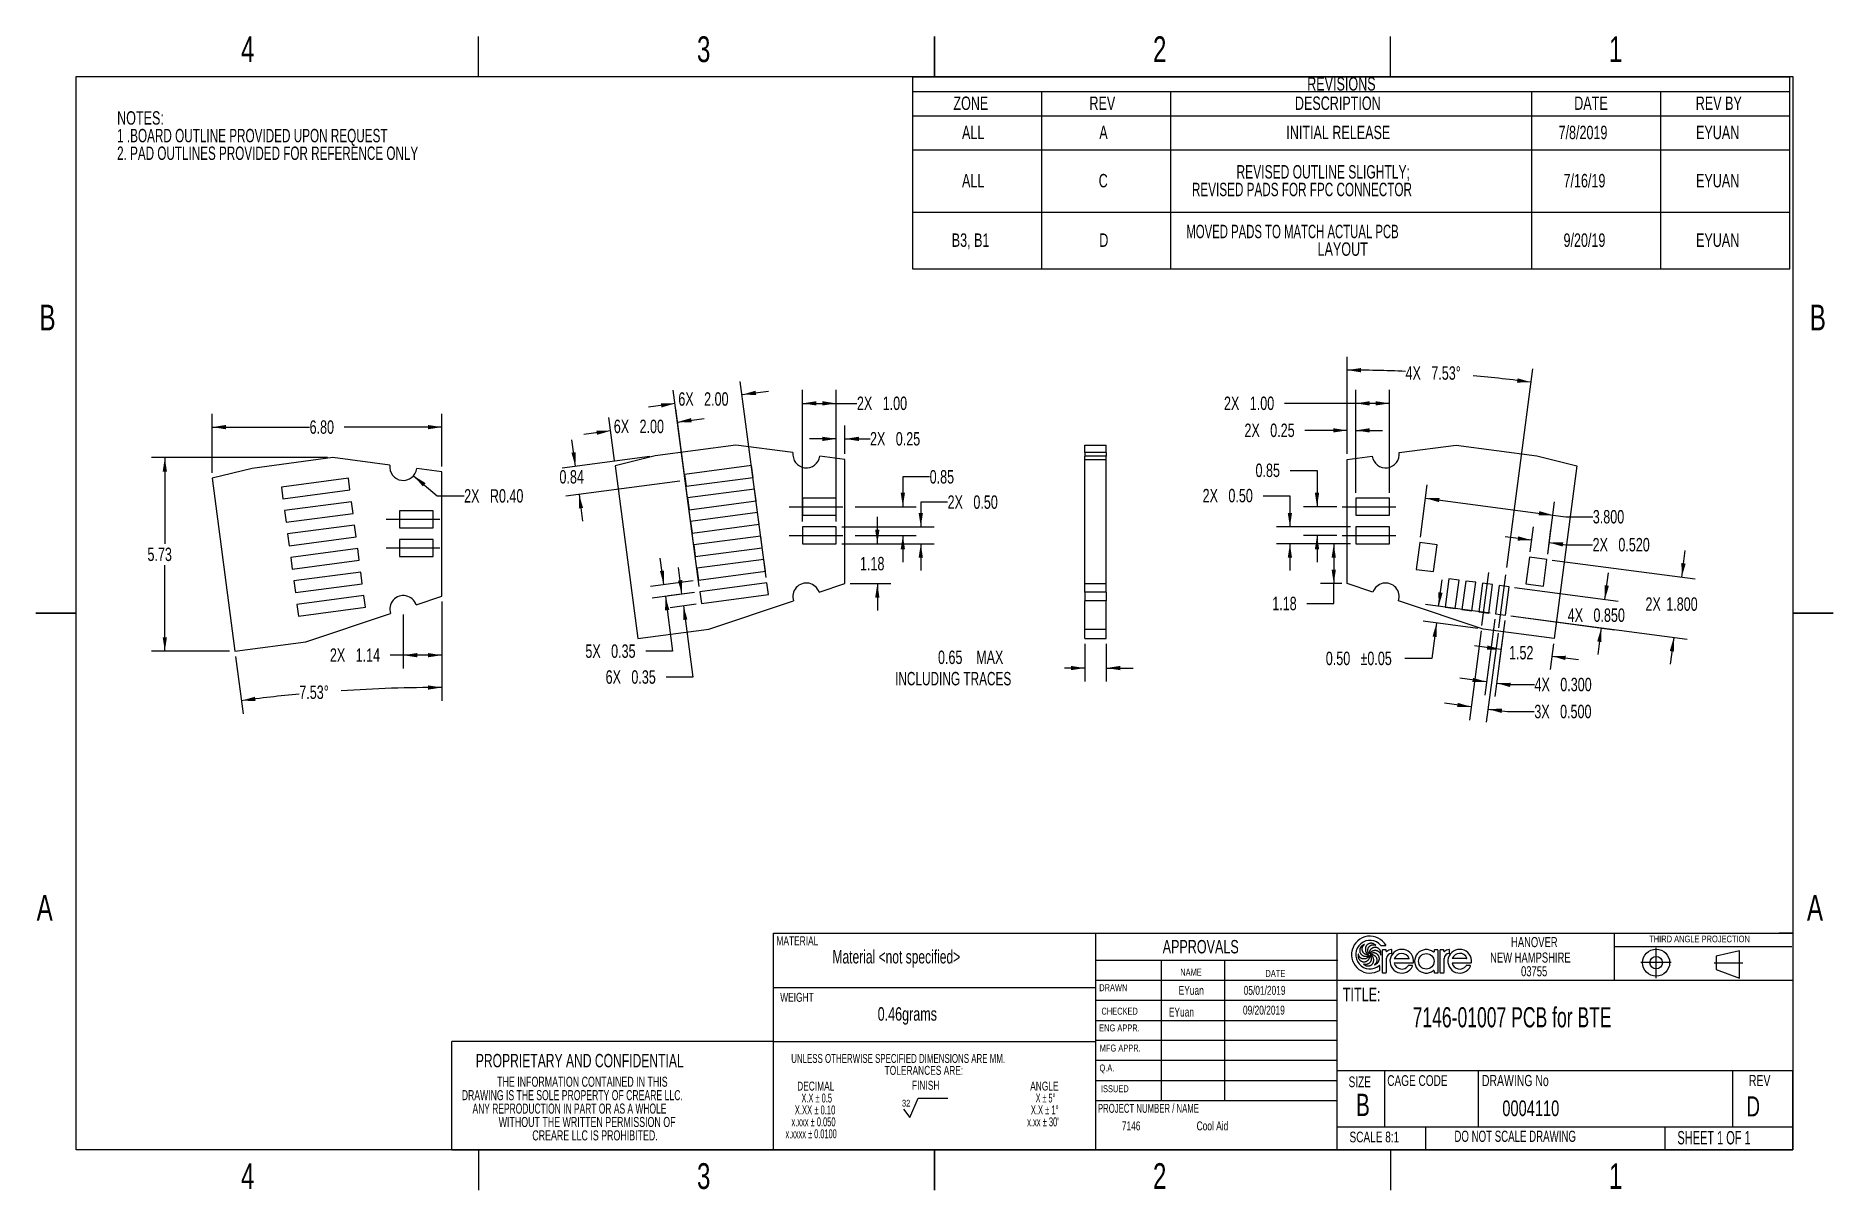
# Model space of a CAD drawing. Extents: x 0.4 to 53.6, y 0.4 to 34.5.
import ezdxf
from ezdxf.enums import TextEntityAlignment as Align

# ---------------------------------------------------------------- set-up
doc = ezdxf.new("R2010")
doc.units = 0
doc.header["$LTSCALE"] = 0.125
doc.header["$PDSIZE"] = -1
doc.linetypes.add('CENTERX2', pattern=[20.32, 12.7, -2.54, 2.54, -2.54])
doc.layers.get('0').update_dxf_attribs({"linetype": 'CONTINUOUS'})
for name, color, linetype in [('BOARD_OUTLINE', 7, 'CONTINUOUS'), ('FORMAT', 7, 'CONTINUOUS'), ('SLD-0', 179, 'CONTINUOUS')]:
    doc.layers.add(name, color=color, linetype=linetype)
doc.dimstyles.new('SLDDIMSTYLE0', dxfattribs={"dimtxt": 0.396875, "dimasz": 0.41275, "dimexe": 0, "dimexo": 0.0625, "dimgap": 0.099219, "dimtad": 0, "dimtih": 1, "dimtoh": 1, "dimrnd": 1e-09, "dimsah": 1, "dimcen": 0.09, "dimazin": 3, "dimtfac": 1, "dimtmove": 0, "dimatfit": 3})
doc.dimstyles.new('SLDDIMSTYLE1', dxfattribs={"dimtxt": 0.396875, "dimasz": 0.41275, "dimexe": 0, "dimexo": 0.0625, "dimgap": 0.099219, "dimtad": 0, "dimtih": 1, "dimtoh": 1, "dimrnd": 1e-09, "dimzin": 0, "dimsah": 1, "dimcen": 0.09, "dimazin": 3, "dimtfac": 1, "dimtmove": 0, "dimatfit": 3})
doc.dimstyles.new('SLDDIMSTYLE10', dxfattribs={"dimtxt": 0.396875, "dimasz": 0.41275, "dimexe": 0, "dimexo": 0.0625, "dimgap": 0.099219, "dimtad": 0, "dimtih": 1, "dimtoh": 1, "dimrnd": 1e-09, "dimzin": 4, "dimsah": 1, "dimcen": 0.09, "dimazin": 3, "dimtfac": 1, "dimtofl": 0, "dimtmove": 0, "dimatfit": 3})
doc.dimstyles.new('SLDDIMSTYLE11', dxfattribs={"dimtxt": 0.396875, "dimasz": 0.41275, "dimexe": 0, "dimexo": 0.0625, "dimgap": 0.099219, "dimtad": 0, "dimtih": 1, "dimtoh": 1, "dimrnd": 1e-09, "dimzin": 4, "dimsah": 1, "dimcen": 0.09, "dimazin": 3, "dimtfac": 1, "dimtmove": 0, "dimatfit": 3})
doc.dimstyles.new('SLDDIMSTYLE12', dxfattribs={"dimtxt": 0.396875, "dimasz": 0.41275, "dimexe": 0, "dimexo": 0.0625, "dimgap": 0.099219, "dimtad": 0, "dimtih": 1, "dimtoh": 1, "dimrnd": 1e-09, "dimzin": 0, "dimsah": 1, "dimcen": 0.09, "dimazin": 3, "dimtol": 1, "dimtp": 0.05, "dimtm": 0.05, "dimtfac": 1, "dimtmove": 0, "dimatfit": 3})
doc.dimstyles.new('SLDDIMSTYLE13', dxfattribs={"dimtxt": 0.396875, "dimasz": 0.41275, "dimexe": 0, "dimexo": 0.0625, "dimgap": 0.099219, "dimtad": 0, "dimtih": 1, "dimtoh": 1, "dimlfac": 0.125, "dimzin": 12, "dimsah": 1, "dimcen": 0.09, "dimazin": 3, "dimtfac": 1, "dimtofl": 0, "dimtmove": 0, "dimatfit": 3})
doc.dimstyles.new('SLDDIMSTYLE14', dxfattribs={"dimtxt": 0.396875, "dimasz": 0.41275, "dimexe": 0, "dimexo": 0.0625, "dimgap": 0.099219, "dimtad": 0, "dimtih": 1, "dimtoh": 1, "dimrnd": 1e-09, "dimzin": 0, "dimsah": 1, "dimcen": 0, "dimazin": 3, "dimtfac": 1, "dimtofl": 0, "dimtmove": 0, "dimatfit": 3})
doc.dimstyles.new('SLDDIMSTYLE2', dxfattribs={"dimtxt": 0.396875, "dimasz": 0.41275, "dimexe": 0, "dimexo": 0.0625, "dimgap": 0.099219, "dimtad": 0, "dimtih": 1, "dimtoh": 1, "dimrnd": 1e-09, "dimzin": 12, "dimsah": 1, "dimcen": 0.09, "dimazin": 3, "dimtfac": 1, "dimtmove": 0, "dimatfit": 3})
doc.dimstyles.new('SLDDIMSTYLE3', dxfattribs={"dimtxt": 0.396875, "dimasz": 0.41275, "dimexe": 0, "dimexo": 0.0625, "dimgap": 0.099219, "dimtad": 0, "dimtih": 1, "dimtoh": 1, "dimrnd": 1e-09, "dimzin": 4, "dimsah": 1, "dimcen": 0.09, "dimazin": 3, "dimtfac": 1, "dimtofl": 0, "dimtmove": 0, "dimatfit": 3})
doc.dimstyles.new('SLDDIMSTYLE4', dxfattribs={"dimtxt": 0.396875, "dimasz": 0.41275, "dimexe": 0, "dimexo": 0.0625, "dimgap": 0.099219, "dimtad": 0, "dimtih": 1, "dimtoh": 1, "dimrnd": 1e-09, "dimzin": 4, "dimsah": 1, "dimcen": 0.09, "dimazin": 3, "dimtfac": 1, "dimtmove": 0, "dimatfit": 3})
doc.dimstyles.new('SLDDIMSTYLE5', dxfattribs={"dimtxt": 0.396875, "dimasz": 0.41275, "dimexe": 0, "dimexo": 0.0625, "dimgap": 0.099219, "dimtad": 0, "dimtih": 1, "dimtoh": 1, "dimrnd": 1e-09, "dimzin": 4, "dimsah": 1, "dimcen": 0.09, "dimazin": 3, "dimtfac": 1, "dimtmove": 0, "dimatfit": 3})
doc.dimstyles.new('SLDDIMSTYLE6', dxfattribs={"dimtxt": 0.396875, "dimasz": 0.41275, "dimexe": 0, "dimexo": 0.0625, "dimgap": 0.099219, "dimtad": 0, "dimtih": 1, "dimtoh": 1, "dimrnd": 1e-09, "dimsah": 1, "dimcen": 0.09, "dimazin": 3, "dimtfac": 1, "dimtmove": 0, "dimatfit": 3})
doc.dimstyles.new('SLDDIMSTYLE7', dxfattribs={"dimtxt": 0.396875, "dimasz": 0.41275, "dimexe": 0, "dimexo": 0.0625, "dimgap": 0.099219, "dimtad": 0, "dimtih": 1, "dimtoh": 1, "dimrnd": 1e-09, "dimzin": 12, "dimsah": 1, "dimcen": 0.09, "dimazin": 3, "dimtfac": 1, "dimtofl": 0, "dimtmove": 0, "dimatfit": 3})
doc.dimstyles.new('SLDDIMSTYLE8', dxfattribs={"dimtxt": 0.396875, "dimasz": 0.41275, "dimexe": 0, "dimexo": 0.0625, "dimgap": 0.099219, "dimtad": 0, "dimtih": 1, "dimtoh": 1, "dimrnd": 1e-09, "dimzin": 0, "dimsah": 1, "dimcen": 0.09, "dimazin": 3, "dimtfac": 1, "dimtmove": 0, "dimatfit": 3})
doc.dimstyles.new('SLDDIMSTYLE9', dxfattribs={"dimtxt": 0.396875, "dimasz": 0.41275, "dimexe": 0, "dimexo": 0.0625, "dimgap": 0.099219, "dimtad": 0, "dimtih": 1, "dimtoh": 1, "dimlfac": 0.125, "dimzin": 12, "dimsah": 1, "dimcen": 0.09, "dimazin": 3, "dimtfac": 1, "dimtofl": 0, "dimtmove": 0, "dimatfit": 3})

msp = doc.modelspace()

# ---------------------------------------------------------------- texts
at = {"color": 7, "linetype": 'CONTINUOUS'}
for s, height, width, p in [('4', 0.762, 0.7, (6.465, 33.538)), ('3', 0.762, 0.7, (19.959, 33.538)), ('2', 0.762, 0.7, (33.453, 33.538)), ('1', 0.762, 0.7, (46.947, 33.538)), ('B', 0.762, 0.7, (0.502, 25.601)), ('B', 0.762, 0.7, (52.89, 25.601)), ('A', 0.762, 0.7, (0.418, 8.138)), ('A', 0.762, 0.7, (52.806, 8.138)), ('Material <not specified>', 0.39687, 0.670833, (23.968, 6.981)), ('EYuan', 0.2646, 0.7, (34.213, 6.093)), ('05/01/2019', 0.2646, 0.7, (36.136, 6.093)), ('09/20/2019', 0.2646, 0.7, (36.115, 5.508)), ('0.46grams', 0.3969, 0.7, (25.306, 5.289)), ('EYuan', 0.2646, 0.7, (33.922, 5.451)), ('7146-01007 PCB for BTE', 0.59531, 0.652273, (41.136, 5.032)), ('FINISH', 0.2646, 0.7, (26.322, 3.284)), ('B', 0.661, 0.7, (39.457, 2.388)), ('32', 0.1984, 0.7, (26.024, 2.808)), ('0004110', 0.463, 0.7, (43.79, 2.446)), ('D', 0.595, 0.7, (51.015, 2.396)), ('7146', 0.2646, 0.7, (32.532, 2.083)), ('Cool Aid', 0.2646, 0.7, (34.745, 2.083)), ('SCALE 8:1', 0.3175, 0.7, (39.269, 1.713)), ('DO NOT SCALE DRAWING', 0.33073, 0.6475, (42.373, 1.723)), ('SHEET 1 OF 1', 0.39687, 0.6125, (48.972, 1.628)), ('4', 0.762, 0.7, (6.465, 0.201)), ('3', 0.762, 0.7, (19.959, 0.201)), ('2', 0.762, 0.7, (33.453, 0.201)), ('1', 0.762, 0.7, (46.947, 0.201))]:
    msp.add_text(s, height=height, dxfattribs=dict(at, width=width)).set_placement(p, align=Align.BOTTOM_LEFT)

# ---------------------------------------------------------------- blocks, each defined once
blk = doc.blocks.new('SW_NOTE_1')
at = {"color": 0, "linetype": 'CONTINUOUS'}
for s, width, p in [('THE INFORMATION CONTAINED IN THIS', 0.657576, (0, 0)), ('DRAWING IS THE SOLE PROPERTY OF CREARE LLC.', 0.643023, (-1.045, -0.397)), (' ANY REPRODUCTION IN PART OR AS A WHOLE', 0.628205, (-0.797, -0.794)), ('WITHOUT THE WRITTEN PERMISSION OF', 0.657576, (0.046, -1.191)), ('CREARE LLC IS PROHIBITED.', 0.658, (1.042, -1.587))]:
    blk.add_text(s, height=0.29766, dxfattribs=dict(at, width=width)).set_placement(p, align=Align.BOTTOM_LEFT)
blk = doc.blocks.new('CREARE_PDM_TITLE_BLOCK')
at = {"color": 7, "linetype": 'CONTINUOUS'}
for p, q in [((68.261, 7.995), (67.855, 7.995)), ((68.261, 7.995), (68.261, 3.93)), ((68.261, 1.587), (68.261, 3.93)), ((28.575, 1.587), (68.261, 1.587))]:
    blk.add_line(p, q, dxfattribs=at)
at = {"layer": 'FORMAT'}
for p, q in [((38.1, 7.995), (68.261, 7.995)), ((38.1, 1.587), (38.1, 7.995)), ((47.625, 7.995), (47.625, 1.587)), ((54.769, 7.995), (54.769, 1.587)), ((62.976, 7.99), (62.976, 6.606)), ((62.976, 7.598), (68.235, 7.598)), ((64.208, 7.563), (64.205, 6.663)), ((66.679, 7.472), (65.991, 7.316)), ((66.679, 6.666), (66.679, 7.472)), ((47.632, 7.201), (54.796, 7.201)), ((49.572, 7.201), (49.572, 3.034)), ((51.446, 7.201), (51.446, 3.034)), ((63.763, 7.134), (64.663, 7.134)), ((65.929, 7.115), (66.783, 7.115)), ((65.991, 7.316), (65.991, 6.922)), ((65.991, 6.922), (66.679, 6.666)), ((38.1, 6.386), (47.625, 6.386)), ((47.625, 6.606), (54.769, 6.606)), ((54.769, 6.606), (68.263, 6.606)), ((47.625, 6.011), (54.769, 6.011)), ((47.625, 5.415), (54.769, 5.415)), ((28.575, 1.587), (28.575, 4.794)), ((38.1, 4.794), (28.575, 4.794)), ((38.1, 4.796), (47.625, 4.796)), ((54.769, 4.82), (47.625, 4.82)), ((54.769, 4.225), (47.625, 4.225)), ((54.769, 3.93), (68.261, 3.93)), ((56.175, 3.93), (56.175, 2.263)), ((58.948, 3.93), (58.948, 2.263)), ((66.472, 3.93), (66.472, 2.263)), ((54.769, 3.629), (47.625, 3.629)), ((54.76, 3.034), (47.625, 3.034)), ((54.769, 2.263), (68.263, 2.263)), ((57.386, 2.263), (57.386, 1.587)), ((64.471, 2.263), (64.471, 1.587))]:
    blk.add_line(p, q, dxfattribs=at)
for radius in [0.4, 0.185]:
    blk.add_circle((64.215, 7.122), radius, dxfattribs=at)
at = {"color": 7, "linetype": 'CONTINUOUS'}
blk.add_blockref('SW_NOTE_1', (29.917, 3.363), dxfattribs=at)
for s, height, width, p in [('MATERIAL', 0.2646, 0.7, (38.183, 7.559)), ('APPROVALS', 0.3969, 0.7, (49.613, 7.279)), ('HANOVER', 0.2977, 0.7, (59.922, 7.494)), ('THIRD ANGLE PROJECTION', 0.19844, 0.668182, (64.009, 7.667)), ('NAME', 0.2064, 0.7, (50.133, 6.677)), ('NEW HAMPSHIRE', 0.29766, 0.7, (59.302, 7.037)), ('03755', 0.2977, 0.7, (60.218, 6.632)), ('DRAWN', 0.2064, 0.7, (47.735, 6.218)), ('DATE', 0.2064, 0.7, (52.654, 6.637)), ('WEIGHT', 0.2646, 0.7, (38.295, 5.887)), ('TITLE:', 0.3969, 0.7, (54.944, 5.865)), ('CHECKED', 0.2064, 0.7, (47.801, 5.523)), ('ENG APPR.', 0.2064, 0.7, (47.733, 5.028)), ('PROPRIETARY AND CONFIDENTIAL', 0.39687, 0.675, (29.287, 3.908)), ('MFG APPR.', 0.2064, 0.7, (47.749, 4.433)), ('Q.A.', 0.2064, 0.7, (47.743, 3.843)), ('SIZE', 0.3175, 0.7, (55.115, 3.345)), ('CAGE CODE', 0.3175, 0.7, (56.259, 3.381)), ('DRAWING No', 0.3307, 0.7, (59.06, 3.372)), ('REV', 0.3307, 0.7, (66.962, 3.372)), ('ISSUED', 0.2064, 0.7, (47.786, 3.229)), ('PROJECT NUMBER / NAME', 0.26458, 0.65, (47.697, 2.603))]:
    blk.add_text(s, height=height, dxfattribs=dict(at, width=width)).set_placement(p, align=Align.BOTTOM_LEFT)
blk = doc.blocks.new('BLOCK2')
at = {"layer": 'SLD-0'}
for p, q in [((0.07, 0.199), (0.069, 0.193)), ((0.069, 0.193), (0.069, 0.187)), ((0.071, 0.201), (0.07, 0.201)), ((0.07, 0.201), (0.07, 0.201)), ((0.07, 0.201), (0.07, 0.201)), ((0.07, 0.201), (0.07, 0.201)), ((0.07, 0.201), (0.07, 0.2)), ((0.07, 0.2), (0.07, 0.199)), ((0.071, 0.2), (0.071, 0.201)), ((0.071, 0.201), (0.071, 0.201)), ((0.072, 0.199), (0.071, 0.2)), ((0.074, 0.193), (0.072, 0.199)), ((0.076, 0.187), (0.074, 0.193)), ((0.087, 0.247), (0.086, 0.244)), ((0.086, 0.244), (0.086, 0.241)), ((0.086, 0.241), (0.086, 0.238)), ((0.086, 0.238), (0.086, 0.235)), ((0.086, 0.235), (0.086, 0.232)), ((0.086, 0.232), (0.086, 0.229)), ((0.086, 0.229), (0.087, 0.226)), ((0.088, 0.253), (0.087, 0.25)), ((0.087, 0.25), (0.087, 0.247)), ((0.087, 0.226), (0.088, 0.223)), ((0.089, 0.256), (0.088, 0.253)), ((0.088, 0.223), (0.088, 0.22)), ((0.088, 0.22), (0.089, 0.217)), ((0.09, 0.261), (0.089, 0.258)), ((0.089, 0.258), (0.089, 0.256)), ((0.089, 0.217), (0.09, 0.215)), ((0.092, 0.264), (0.09, 0.261)), ((0.09, 0.215), (0.092, 0.212)), ((0.093, 0.267), (0.092, 0.264)), ((0.092, 0.212), (0.093, 0.209)), ((0.094, 0.269), (0.093, 0.267)), ((0.093, 0.209), (0.095, 0.207)), ((0.096, 0.272), (0.094, 0.269)), ((0.095, 0.207), (0.096, 0.204)), ((0.097, 0.274), (0.096, 0.272)), ((0.096, 0.204), (0.098, 0.202)), ((0.099, 0.276), (0.097, 0.274)), ((0.098, 0.202), (0.1, 0.199)), ((0.101, 0.279), (0.099, 0.276)), ((0.1, 0.199), (0.102, 0.197)), ((0.103, 0.281), (0.101, 0.279)), ((0.102, 0.197), (0.105, 0.195)), ((0.105, 0.283), (0.103, 0.281)), ((0.107, 0.285), (0.105, 0.283)), ((0.105, 0.195), (0.107, 0.193)), ((0.109, 0.286), (0.107, 0.285)), ((0.107, 0.193), (0.109, 0.191)), ((0.113, 0.29), (0.109, 0.286)), ((0.109, 0.191), (0.112, 0.189)), ((0.112, 0.256), (0.113, 0.259)), ((0.112, 0.253), (0.112, 0.256)), ((0.112, 0.25), (0.112, 0.253)), ((0.112, 0.247), (0.112, 0.25)), ((0.113, 0.244), (0.112, 0.247)), ((0.118, 0.293), (0.113, 0.29)), ((0.113, 0.265), (0.114, 0.268)), ((0.113, 0.262), (0.113, 0.265)), ((0.113, 0.259), (0.113, 0.262)), ((0.113, 0.241), (0.113, 0.244)), ((0.114, 0.238), (0.113, 0.241)), ((0.114, 0.268), (0.115, 0.27)), ((0.115, 0.235), (0.114, 0.238)), ((0.115, 0.27), (0.116, 0.273)), ((0.116, 0.233), (0.115, 0.235)), ((0.116, 0.273), (0.117, 0.276)), ((0.117, 0.23), (0.116, 0.233)), ((0.117, 0.276), (0.118, 0.278)), ((0.118, 0.227), (0.117, 0.23)), ((0.123, 0.296), (0.118, 0.293)), ((0.118, 0.278), (0.12, 0.281)), ((0.12, 0.224), (0.118, 0.227)), ((0.12, 0.281), (0.121, 0.283)), ((0.121, 0.222), (0.12, 0.224)), ((0.121, 0.283), (0.123, 0.286)), ((0.123, 0.219), (0.121, 0.222)), ((0.128, 0.299), (0.123, 0.296)), ((0.123, 0.286), (0.126, 0.29)), ((0.125, 0.217), (0.123, 0.219)), ((0.127, 0.214), (0.125, 0.217)), ((0.126, 0.29), (0.13, 0.295)), ((0.129, 0.212), (0.127, 0.214)), ((0.133, 0.301), (0.128, 0.299)), ((0.131, 0.21), (0.129, 0.212)), ((0.13, 0.295), (0.134, 0.299)), ((0.133, 0.208), (0.131, 0.21)), ((0.135, 0.302), (0.133, 0.301)), ((0.135, 0.206), (0.133, 0.208)), ((0.134, 0.299), (0.135, 0.3)), ((0.136, 0.302), (0.135, 0.302)), ((0.135, 0.302), (0.135, 0.302)), ((0.135, 0.302), (0.135, 0.302)), ((0.135, 0.302), (0.135, 0.302)), ((0.135, 0.3), (0.136, 0.301)), ((0.138, 0.204), (0.135, 0.206)), ((0.136, 0.301), (0.136, 0.302)), ((0.136, 0.301), (0.136, 0.301)), ((0.14, 0.203), (0.138, 0.204)), ((0.143, 0.201), (0.14, 0.203)), ((0.145, 0.2), (0.143, 0.201)), ((0.148, 0.198), (0.145, 0.2)), ((0.147, 0.266), (0.146, 0.263)), ((0.146, 0.263), (0.146, 0.26)), ((0.146, 0.26), (0.146, 0.257)), ((0.146, 0.257), (0.146, 0.254)), ((0.146, 0.254), (0.146, 0.251)), ((0.146, 0.251), (0.146, 0.248)), ((0.146, 0.248), (0.146, 0.245)), ((0.146, 0.245), (0.146, 0.242)), ((0.146, 0.242), (0.147, 0.239)), ((0.148, 0.272), (0.147, 0.269)), ((0.147, 0.269), (0.147, 0.266)), ((0.147, 0.239), (0.148, 0.236)), ((0.149, 0.275), (0.148, 0.272)), ((0.148, 0.236), (0.149, 0.233)), ((0.151, 0.197), (0.148, 0.198)), ((0.15, 0.278), (0.149, 0.275)), ((0.149, 0.233), (0.149, 0.23)), ((0.149, 0.23), (0.151, 0.227)), ((0.151, 0.281), (0.15, 0.278)), ((0.153, 0.283), (0.151, 0.281)), ((0.151, 0.227), (0.152, 0.225)), ((0.154, 0.196), (0.151, 0.197)), ((0.152, 0.225), (0.153, 0.222)), ((0.154, 0.286), (0.153, 0.283)), ((0.153, 0.222), (0.154, 0.22)), ((0.155, 0.288), (0.154, 0.286)), ((0.154, 0.22), (0.156, 0.217)), ((0.156, 0.196), (0.154, 0.196)), ((0.157, 0.291), (0.155, 0.288)), ((0.156, 0.217), (0.158, 0.215)), ((0.159, 0.195), (0.156, 0.196)), ((0.159, 0.293), (0.157, 0.291)), ((0.158, 0.215), (0.16, 0.213)), ((0.161, 0.295), (0.159, 0.293)), ((0.162, 0.195), (0.159, 0.195)), ((0.16, 0.213), (0.161, 0.211)), ((0.163, 0.298), (0.161, 0.295)), ((0.161, 0.211), (0.163, 0.209)), ((0.165, 0.194), (0.162, 0.195)), ((0.165, 0.3), (0.163, 0.298)), ((0.163, 0.209), (0.166, 0.207)), ((0.168, 0.302), (0.165, 0.3)), ((0.168, 0.194), (0.165, 0.194)), ((0.166, 0.207), (0.17, 0.204)), ((0.17, 0.303), (0.168, 0.302)), ((0.174, 0.194), (0.168, 0.194)), ((0.172, 0.305), (0.17, 0.303)), ((0.17, 0.204), (0.175, 0.2)), ((0.175, 0.306), (0.172, 0.305)), ((0.172, 0.248), (0.173, 0.251)), ((0.172, 0.245), (0.172, 0.248)), ((0.172, 0.242), (0.172, 0.245)), ((0.172, 0.239), (0.172, 0.242)), ((0.172, 0.236), (0.172, 0.239)), ((0.172, 0.233), (0.172, 0.236)), ((0.172, 0.23), (0.172, 0.233)), ((0.173, 0.227), (0.172, 0.23)), ((0.173, 0.254), (0.174, 0.257)), ((0.173, 0.251), (0.173, 0.254)), ((0.174, 0.224), (0.173, 0.227)), ((0.174, 0.257), (0.175, 0.26)), ((0.175, 0.222), (0.174, 0.224)), ((0.179, 0.195), (0.174, 0.194)), ((0.178, 0.308), (0.175, 0.306)), ((0.175, 0.26), (0.176, 0.262)), ((0.176, 0.219), (0.175, 0.222)), ((0.175, 0.2), (0.18, 0.197)), ((0.176, 0.262), (0.177, 0.265)), ((0.177, 0.216), (0.176, 0.219)), ((0.177, 0.265), (0.179, 0.268)), ((0.178, 0.214), (0.177, 0.216)), ((0.18, 0.309), (0.178, 0.308)), ((0.181, 0.209), (0.178, 0.214)), ((0.179, 0.268), (0.18, 0.271)), ((0.183, 0.31), (0.18, 0.309)), ((0.18, 0.271), (0.182, 0.273)), ((0.185, 0.204), (0.181, 0.209)), ((0.182, 0.273), (0.184, 0.276)), ((0.186, 0.311), (0.183, 0.31)), ((0.184, 0.276), (0.185, 0.278)), ((0.185, 0.278), (0.187, 0.28)), ((0.189, 0.312), (0.186, 0.311)), ((0.187, 0.28), (0.19, 0.282)), ((0.188, 0.222), (0.187, 0.217)), ((0.187, 0.217), (0.187, 0.211)), ((0.187, 0.211), (0.187, 0.205)), ((0.189, 0.225), (0.188, 0.222)), ((0.192, 0.313), (0.189, 0.312)), ((0.19, 0.228), (0.189, 0.225)), ((0.19, 0.282), (0.192, 0.284)), ((0.191, 0.233), (0.19, 0.23)), ((0.19, 0.23), (0.19, 0.228)), ((0.192, 0.236), (0.191, 0.233)), ((0.195, 0.314), (0.192, 0.313)), ((0.192, 0.284), (0.194, 0.286)), ((0.194, 0.238), (0.192, 0.236)), ((0.194, 0.286), (0.196, 0.288)), ((0.195, 0.241), (0.194, 0.238)), ((0.198, 0.314), (0.195, 0.314)), ((0.197, 0.243), (0.195, 0.241)), ((0.195, 0.204), (0.198, 0.21)), ((0.196, 0.288), (0.199, 0.29)), ((0.198, 0.245), (0.197, 0.243)), ((0.202, 0.206), (0.197, 0.203)), ((0.2, 0.315), (0.198, 0.314)), ((0.2, 0.248), (0.198, 0.245)), ((0.198, 0.21), (0.2, 0.215)), ((0.199, 0.29), (0.201, 0.291)), ((0.203, 0.315), (0.2, 0.315)), ((0.202, 0.25), (0.2, 0.248)), ((0.2, 0.215), (0.202, 0.217)), ((0.205, 0.19), (0.2, 0.193)), ((0.201, 0.291), (0.204, 0.293)), ((0.201, 0.195), (0.206, 0.196)), ((0.204, 0.252), (0.202, 0.25)), ((0.202, 0.217), (0.204, 0.219)), ((0.207, 0.208), (0.202, 0.206)), ((0.206, 0.315), (0.203, 0.315)), ((0.204, 0.293), (0.207, 0.294)), ((0.206, 0.254), (0.204, 0.252)), ((0.204, 0.219), (0.205, 0.222)), ((0.205, 0.222), (0.207, 0.224)), ((0.209, 0.315), (0.206, 0.315)), ((0.209, 0.256), (0.206, 0.254)), ((0.206, 0.196), (0.212, 0.196)), ((0.207, 0.294), (0.209, 0.295)), ((0.207, 0.224), (0.209, 0.226)), ((0.213, 0.21), (0.207, 0.208)), ((0.212, 0.315), (0.209, 0.315)), ((0.209, 0.295), (0.212, 0.296)), ((0.211, 0.258), (0.209, 0.256)), ((0.209, 0.226), (0.211, 0.228)), ((0.213, 0.26), (0.211, 0.258)), ((0.211, 0.228), (0.214, 0.23)), ((0.215, 0.315), (0.212, 0.315)), ((0.212, 0.296), (0.215, 0.297)), ((0.212, 0.196), (0.215, 0.196)), ((0.216, 0.261), (0.213, 0.26)), ((0.215, 0.211), (0.213, 0.21)), ((0.214, 0.23), (0.216, 0.231)), ((0.218, 0.314), (0.215, 0.315)), ((0.215, 0.297), (0.218, 0.298)), ((0.218, 0.212), (0.215, 0.211)), ((0.215, 0.196), (0.218, 0.195)), ((0.219, 0.263), (0.216, 0.261)), ((0.216, 0.231), (0.219, 0.233)), ((0.221, 0.314), (0.218, 0.314)), ((0.218, 0.298), (0.221, 0.298)), ((0.221, 0.212), (0.218, 0.212)), ((0.218, 0.195), (0.221, 0.195)), ((0.221, 0.264), (0.219, 0.263)), ((0.219, 0.233), (0.221, 0.234)), ((0.223, 0.313), (0.221, 0.314)), ((0.221, 0.298), (0.224, 0.298)), ((0.224, 0.266), (0.221, 0.264)), ((0.221, 0.234), (0.224, 0.236)), ((0.224, 0.213), (0.221, 0.212)), ((0.221, 0.195), (0.224, 0.194)), ((0.226, 0.312), (0.223, 0.313)), ((0.224, 0.298), (0.226, 0.299)), ((0.227, 0.267), (0.224, 0.266)), ((0.224, 0.236), (0.227, 0.237)), ((0.226, 0.213), (0.224, 0.213)), ((0.224, 0.194), (0.226, 0.194)), ((0.229, 0.311), (0.226, 0.312)), ((0.226, 0.299), (0.229, 0.299)), ((0.229, 0.213), (0.226, 0.213)), ((0.226, 0.194), (0.229, 0.193)), ((0.23, 0.268), (0.227, 0.267)), ((0.227, 0.237), (0.23, 0.238)), ((0.234, 0.309), (0.229, 0.311)), ((0.229, 0.299), (0.232, 0.299)), ((0.232, 0.213), (0.229, 0.213)), ((0.229, 0.193), (0.232, 0.192)), ((0.233, 0.269), (0.23, 0.268)), ((0.23, 0.238), (0.233, 0.239)), ((0.232, 0.299), (0.235, 0.298)), ((0.235, 0.213), (0.232, 0.213)), ((0.232, 0.192), (0.234, 0.19)), ((0.236, 0.27), (0.233, 0.269)), ((0.233, 0.239), (0.236, 0.24)), ((0.239, 0.306), (0.234, 0.309)), ((0.234, 0.19), (0.237, 0.189)), ((0.235, 0.298), (0.241, 0.298)), ((0.238, 0.213), (0.235, 0.213)), ((0.239, 0.27), (0.236, 0.27)), ((0.236, 0.24), (0.238, 0.24)), ((0.238, 0.24), (0.241, 0.241)), ((0.241, 0.213), (0.238, 0.213)), ((0.244, 0.303), (0.239, 0.306)), ((0.242, 0.271), (0.239, 0.27)), ((0.241, 0.298), (0.246, 0.297)), ((0.241, 0.241), (0.245, 0.241)), ((0.243, 0.212), (0.241, 0.213)), ((0.245, 0.271), (0.242, 0.271)), ((0.246, 0.211), (0.243, 0.212)), ((0.249, 0.3), (0.244, 0.303)), ((0.248, 0.272), (0.245, 0.271)), ((0.245, 0.241), (0.248, 0.241)), ((0.246, 0.297), (0.252, 0.296)), ((0.249, 0.21), (0.246, 0.211)), ((0.251, 0.272), (0.248, 0.272)), ((0.248, 0.241), (0.251, 0.241)), ((0.254, 0.297), (0.249, 0.3)), ((0.252, 0.209), (0.249, 0.21)), ((0.254, 0.272), (0.251, 0.272)), ((0.251, 0.241), (0.254, 0.241)), ((0.252, 0.296), (0.254, 0.295)), ((0.255, 0.208), (0.252, 0.209)), ((0.255, 0.296), (0.254, 0.297)), ((0.254, 0.295), (0.255, 0.295)), ((0.257, 0.271), (0.254, 0.272)), ((0.254, 0.241), (0.257, 0.241)), ((0.255, 0.295), (0.255, 0.296)), ((0.255, 0.296), (0.255, 0.296)), ((0.255, 0.296), (0.255, 0.296)), ((0.255, 0.296), (0.255, 0.296)), ((0.255, 0.295), (0.255, 0.295)), ((0.255, 0.295), (0.255, 0.295)), ((0.258, 0.207), (0.255, 0.208)), ((0.26, 0.271), (0.257, 0.271)), ((0.257, 0.241), (0.26, 0.24)), ((0.26, 0.206), (0.258, 0.207)), ((0.263, 0.27), (0.26, 0.271)), ((0.26, 0.24), (0.263, 0.24)), ((0.263, 0.204), (0.26, 0.206)), ((0.265, 0.27), (0.263, 0.27)), ((0.263, 0.24), (0.266, 0.239)), ((0.266, 0.202), (0.263, 0.204)), ((0.268, 0.269), (0.265, 0.27)), ((0.266, 0.239), (0.268, 0.238)), ((0.268, 0.201), (0.266, 0.202)), ((0.271, 0.268), (0.268, 0.269)), ((0.268, 0.238), (0.271, 0.237)), ((0.271, 0.199), (0.268, 0.201)), ((0.274, 0.266), (0.271, 0.268)), ((0.271, 0.237), (0.274, 0.236)), ((0.273, 0.197), (0.271, 0.199)), ((0.275, 0.195), (0.273, 0.197)), ((0.276, 0.265), (0.274, 0.266)), ((0.274, 0.236), (0.277, 0.235)), ((0.278, 0.193), (0.275, 0.195)), ((0.279, 0.264), (0.276, 0.265)), ((0.277, 0.235), (0.279, 0.233)), ((0.28, 0.19), (0.278, 0.193)), ((0.282, 0.262), (0.279, 0.264)), ((0.279, 0.233), (0.282, 0.232)), ((0.282, 0.188), (0.28, 0.19)), ((0.284, 0.26), (0.282, 0.262)), ((0.282, 0.232), (0.284, 0.23)), ((0.286, 0.259), (0.284, 0.26)), ((0.284, 0.23), (0.286, 0.228)), ((0.289, 0.257), (0.286, 0.259)), ((0.286, 0.228), (0.289, 0.226)), ((0.291, 0.255), (0.289, 0.257)), ((0.289, 0.226), (0.291, 0.224)), ((0.293, 0.253), (0.291, 0.255)), ((0.291, 0.224), (0.293, 0.222)), ((0.295, 0.25), (0.293, 0.253)), ((0.293, 0.222), (0.295, 0.22)), ((0.297, 0.248), (0.295, 0.25)), ((0.295, 0.22), (0.296, 0.218)), ((0.296, 0.218), (0.298, 0.215)), ((0.299, 0.246), (0.297, 0.248)), ((0.298, 0.215), (0.299, 0.213)), ((0.301, 0.243), (0.299, 0.246)), ((0.299, 0.213), (0.301, 0.21)), ((0.302, 0.241), (0.301, 0.243)), ((0.301, 0.21), (0.302, 0.208)), ((0.304, 0.238), (0.302, 0.241)), ((0.302, 0.208), (0.304, 0.202)), ((0.305, 0.236), (0.304, 0.238)), ((0.304, 0.202), (0.306, 0.197)), ((0.306, 0.233), (0.305, 0.236)), ((0.307, 0.23), (0.306, 0.233)), ((0.306, 0.197), (0.308, 0.191)), ((0.308, 0.228), (0.307, 0.23)), ((0.309, 0.225), (0.308, 0.228)), ((0.308, 0.191), (0.309, 0.19)), ((0.309, 0.222), (0.309, 0.225)), ((0.31, 0.22), (0.309, 0.222)), ((0.309, 0.19), (0.309, 0.189)), ((0.31, 0.214), (0.31, 0.22)), ((0.311, 0.208), (0.31, 0.214)), ((0.31, 0.191), (0.311, 0.197)), ((0.31, 0.189), (0.31, 0.191)), ((0.311, 0.203), (0.311, 0.208)), ((0.311, 0.197), (0.311, 0.203)), ((0.313, 0.292), (0.364, 0.292)), ((0.324, 0.241), (0.324, 0.007)), ((0.366, 0.245), (0.328, 0.245)), ((0.366, 0.232), (0.366, 0.245)), ((0.426, 0.211), (0.426, 0.247)), ((0.872, 0.24), (0.872, 0.226)), ((0.911, 0.244), (0.876, 0.244)), ((0.914, 0.003), (0.914, 0.24)), ((0.934, 0.241), (0.934, 0.007)), ((0.972, 0.245), (0.938, 0.245)), ((0.976, 0.232), (0.976, 0.241)), ((1.035, 0.211), (1.035, 0.247)), ((0.069, 0.187), (0.069, 0.182)), ((0.069, 0.182), (0.069, 0.176)), ((0.069, 0.176), (0.07, 0.17)), ((0.07, 0.17), (0.071, 0.168)), ((0.071, 0.168), (0.071, 0.165)), ((0.071, 0.165), (0.072, 0.162)), ((0.072, 0.162), (0.073, 0.16)), ((0.073, 0.16), (0.074, 0.157)), ((0.074, 0.157), (0.075, 0.154)), ((0.075, 0.154), (0.076, 0.152)), ((0.078, 0.182), (0.076, 0.187)), ((0.076, 0.152), (0.078, 0.149)), ((0.079, 0.18), (0.078, 0.182)), ((0.078, 0.149), (0.079, 0.147)), ((0.08, 0.177), (0.079, 0.18)), ((0.079, 0.147), (0.081, 0.144)), ((0.082, 0.175), (0.08, 0.177)), ((0.081, 0.144), (0.083, 0.142)), ((0.084, 0.172), (0.082, 0.175)), ((0.083, 0.142), (0.085, 0.14)), ((0.085, 0.17), (0.084, 0.172)), ((0.087, 0.168), (0.085, 0.17)), ((0.085, 0.14), (0.087, 0.137)), ((0.089, 0.166), (0.087, 0.168)), ((0.087, 0.137), (0.089, 0.135)), ((0.091, 0.164), (0.089, 0.166)), ((0.089, 0.135), (0.091, 0.133)), ((0.093, 0.162), (0.091, 0.164)), ((0.091, 0.133), (0.093, 0.131)), ((0.096, 0.16), (0.093, 0.162)), ((0.093, 0.131), (0.096, 0.13)), ((0.098, 0.158), (0.096, 0.16)), ((0.096, 0.13), (0.098, 0.128)), ((0.101, 0.157), (0.098, 0.158)), ((0.098, 0.128), (0.101, 0.126)), ((0.103, 0.155), (0.101, 0.157)), ((0.101, 0.126), (0.103, 0.125)), ((0.106, 0.154), (0.103, 0.155)), ((0.103, 0.125), (0.106, 0.124)), ((0.109, 0.153), (0.106, 0.154)), ((0.106, 0.124), (0.109, 0.122)), ((0.112, 0.152), (0.109, 0.153)), ((0.109, 0.122), (0.112, 0.121)), ((0.112, 0.189), (0.114, 0.188)), ((0.114, 0.151), (0.112, 0.152)), ((0.112, 0.121), (0.115, 0.12)), ((0.114, 0.188), (0.117, 0.186)), ((0.117, 0.15), (0.114, 0.151)), ((0.115, 0.12), (0.117, 0.12)), ((0.117, 0.186), (0.12, 0.184)), ((0.12, 0.15), (0.117, 0.15)), ((0.117, 0.12), (0.12, 0.119)), ((0.12, 0.184), (0.122, 0.183)), ((0.123, 0.149), (0.12, 0.15)), ((0.12, 0.119), (0.123, 0.119)), ((0.122, 0.183), (0.125, 0.182)), ((0.126, 0.149), (0.123, 0.149)), ((0.123, 0.119), (0.126, 0.118)), ((0.125, 0.182), (0.128, 0.181)), ((0.126, 0.095), (0.125, 0.095)), ((0.125, 0.095), (0.125, 0.095)), ((0.125, 0.095), (0.125, 0.094)), ((0.125, 0.094), (0.125, 0.094)), ((0.125, 0.094), (0.125, 0.094)), ((0.125, 0.094), (0.125, 0.094)), ((0.125, 0.094), (0.125, 0.094)), ((0.125, 0.094), (0.126, 0.093)), ((0.129, 0.149), (0.126, 0.149)), ((0.126, 0.118), (0.129, 0.118)), ((0.128, 0.094), (0.126, 0.095)), ((0.126, 0.093), (0.131, 0.09)), ((0.128, 0.181), (0.131, 0.18)), ((0.133, 0.093), (0.128, 0.094)), ((0.132, 0.149), (0.129, 0.149)), ((0.129, 0.118), (0.132, 0.118)), ((0.131, 0.18), (0.134, 0.179)), ((0.131, 0.09), (0.136, 0.087)), ((0.135, 0.149), (0.132, 0.149)), ((0.132, 0.118), (0.135, 0.119)), ((0.139, 0.092), (0.133, 0.093)), ((0.134, 0.179), (0.136, 0.178)), ((0.138, 0.149), (0.135, 0.149)), ((0.135, 0.119), (0.138, 0.119)), ((0.136, 0.178), (0.139, 0.177)), ((0.136, 0.087), (0.141, 0.084)), ((0.141, 0.15), (0.138, 0.149)), ((0.138, 0.119), (0.141, 0.12)), ((0.139, 0.177), (0.142, 0.177)), ((0.145, 0.091), (0.139, 0.092)), ((0.144, 0.15), (0.141, 0.15)), ((0.141, 0.12), (0.144, 0.12)), ((0.141, 0.084), (0.146, 0.081)), ((0.142, 0.177), (0.145, 0.177)), ((0.147, 0.151), (0.144, 0.15)), ((0.144, 0.12), (0.147, 0.121)), ((0.145, 0.177), (0.148, 0.177)), ((0.148, 0.091), (0.145, 0.091)), ((0.146, 0.081), (0.151, 0.079)), ((0.15, 0.152), (0.147, 0.151)), ((0.147, 0.121), (0.15, 0.122)), ((0.148, 0.177), (0.151, 0.177)), ((0.151, 0.091), (0.148, 0.091)), ((0.153, 0.153), (0.15, 0.152)), ((0.15, 0.122), (0.153, 0.123)), ((0.151, 0.177), (0.154, 0.177)), ((0.154, 0.091), (0.151, 0.091)), ((0.151, 0.079), (0.154, 0.078)), ((0.156, 0.154), (0.153, 0.153)), ((0.153, 0.123), (0.156, 0.124)), ((0.154, 0.177), (0.156, 0.177)), ((0.156, 0.091), (0.154, 0.091)), ((0.154, 0.078), (0.157, 0.077)), ((0.156, 0.177), (0.159, 0.178)), ((0.159, 0.156), (0.156, 0.154)), ((0.156, 0.124), (0.159, 0.126)), ((0.159, 0.092), (0.156, 0.091)), ((0.157, 0.077), (0.159, 0.076)), ((0.159, 0.178), (0.162, 0.178)), ((0.161, 0.157), (0.159, 0.156)), ((0.159, 0.126), (0.161, 0.127)), ((0.162, 0.092), (0.159, 0.092)), ((0.159, 0.076), (0.162, 0.076)), ((0.164, 0.159), (0.161, 0.157)), ((0.161, 0.127), (0.164, 0.129)), ((0.162, 0.178), (0.165, 0.179)), ((0.165, 0.093), (0.162, 0.092)), ((0.162, 0.076), (0.165, 0.075)), ((0.166, 0.16), (0.164, 0.159)), ((0.164, 0.129), (0.166, 0.13)), ((0.165, 0.179), (0.167, 0.18)), ((0.168, 0.094), (0.165, 0.093)), ((0.165, 0.075), (0.168, 0.075)), ((0.168, 0.162), (0.166, 0.16)), ((0.166, 0.13), (0.169, 0.132)), ((0.167, 0.18), (0.173, 0.182)), ((0.171, 0.164), (0.168, 0.162)), ((0.17, 0.095), (0.168, 0.094)), ((0.168, 0.075), (0.171, 0.075)), ((0.169, 0.132), (0.171, 0.134)), ((0.173, 0.096), (0.17, 0.095)), ((0.173, 0.166), (0.171, 0.164)), ((0.171, 0.134), (0.174, 0.136)), ((0.171, 0.075), (0.174, 0.075)), ((0.173, 0.182), (0.183, 0.187)), ((0.175, 0.168), (0.173, 0.166)), ((0.176, 0.097), (0.173, 0.096)), ((0.174, 0.136), (0.176, 0.138)), ((0.174, 0.075), (0.176, 0.075)), ((0.176, 0.171), (0.175, 0.168)), ((0.178, 0.173), (0.176, 0.171)), ((0.176, 0.138), (0.178, 0.14)), ((0.178, 0.099), (0.176, 0.097)), ((0.176, 0.075), (0.179, 0.075)), ((0.18, 0.175), (0.178, 0.173)), ((0.178, 0.14), (0.18, 0.142)), ((0.181, 0.1), (0.178, 0.099)), ((0.179, 0.075), (0.182, 0.076)), ((0.182, 0.18), (0.18, 0.175)), ((0.18, 0.142), (0.182, 0.145)), ((0.183, 0.102), (0.181, 0.1)), ((0.185, 0.186), (0.182, 0.18)), ((0.182, 0.145), (0.183, 0.147)), ((0.182, 0.076), (0.185, 0.076)), ((0.183, 0.147), (0.185, 0.149)), ((0.186, 0.104), (0.183, 0.102)), ((0.185, 0.149), (0.186, 0.152)), ((0.185, 0.076), (0.188, 0.077)), ((0.186, 0.152), (0.187, 0.154)), ((0.188, 0.105), (0.186, 0.104)), ((0.187, 0.154), (0.189, 0.157)), ((0.19, 0.107), (0.188, 0.105)), ((0.188, 0.077), (0.191, 0.078)), ((0.189, 0.157), (0.19, 0.16)), ((0.19, 0.162), (0.191, 0.165)), ((0.19, 0.16), (0.19, 0.162)), ((0.192, 0.11), (0.19, 0.107)), ((0.191, 0.165), (0.192, 0.168)), ((0.191, 0.078), (0.194, 0.079)), ((0.192, 0.173), (0.193, 0.179)), ((0.192, 0.168), (0.192, 0.173)), ((0.194, 0.112), (0.192, 0.11)), ((0.193, 0.179), (0.193, 0.185)), ((0.196, 0.114), (0.194, 0.112)), ((0.194, 0.079), (0.197, 0.08)), ((0.195, 0.186), (0.199, 0.181)), ((0.198, 0.117), (0.196, 0.114)), ((0.197, 0.08), (0.2, 0.081)), ((0.2, 0.119), (0.198, 0.117)), ((0.199, 0.181), (0.202, 0.176)), ((0.201, 0.122), (0.2, 0.119)), ((0.2, 0.081), (0.202, 0.082)), ((0.203, 0.125), (0.201, 0.122)), ((0.202, 0.176), (0.203, 0.174)), ((0.202, 0.082), (0.205, 0.083)), ((0.203, 0.174), (0.204, 0.171)), ((0.204, 0.128), (0.203, 0.125)), ((0.204, 0.171), (0.205, 0.168)), ((0.205, 0.13), (0.204, 0.128)), ((0.21, 0.186), (0.205, 0.19)), ((0.205, 0.168), (0.206, 0.166)), ((0.206, 0.133), (0.205, 0.13)), ((0.205, 0.083), (0.207, 0.085)), ((0.206, 0.166), (0.207, 0.163)), ((0.207, 0.136), (0.206, 0.133)), ((0.207, 0.163), (0.208, 0.16)), ((0.208, 0.142), (0.207, 0.139)), ((0.207, 0.139), (0.207, 0.136)), ((0.207, 0.085), (0.21, 0.087)), ((0.208, 0.16), (0.208, 0.157)), ((0.208, 0.157), (0.208, 0.154)), ((0.208, 0.154), (0.208, 0.151)), ((0.208, 0.151), (0.208, 0.148)), ((0.208, 0.148), (0.208, 0.145)), ((0.208, 0.145), (0.208, 0.142)), ((0.214, 0.183), (0.21, 0.186)), ((0.21, 0.087), (0.212, 0.088)), ((0.212, 0.088), (0.215, 0.09)), ((0.216, 0.181), (0.214, 0.183)), ((0.215, 0.09), (0.217, 0.092)), ((0.218, 0.179), (0.216, 0.181)), ((0.217, 0.092), (0.219, 0.094)), ((0.22, 0.177), (0.218, 0.179)), ((0.219, 0.094), (0.221, 0.097)), ((0.222, 0.175), (0.22, 0.177)), ((0.221, 0.097), (0.223, 0.099)), ((0.224, 0.173), (0.222, 0.175)), ((0.223, 0.099), (0.224, 0.102)), ((0.225, 0.17), (0.224, 0.173)), ((0.224, 0.102), (0.226, 0.104)), ((0.227, 0.168), (0.225, 0.17)), ((0.226, 0.104), (0.227, 0.107)), ((0.228, 0.165), (0.227, 0.168)), ((0.227, 0.107), (0.229, 0.109)), ((0.229, 0.163), (0.228, 0.165)), ((0.23, 0.16), (0.229, 0.163)), ((0.229, 0.109), (0.23, 0.112)), ((0.231, 0.157), (0.23, 0.16)), ((0.23, 0.112), (0.231, 0.115)), ((0.232, 0.154), (0.231, 0.157)), ((0.231, 0.115), (0.232, 0.118)), ((0.233, 0.151), (0.232, 0.154)), ((0.232, 0.118), (0.233, 0.121)), ((0.233, 0.148), (0.233, 0.151)), ((0.234, 0.145), (0.233, 0.148)), ((0.233, 0.124), (0.234, 0.127)), ((0.233, 0.121), (0.233, 0.124)), ((0.234, 0.142), (0.234, 0.145)), ((0.234, 0.139), (0.234, 0.142)), ((0.234, 0.136), (0.234, 0.139)), ((0.234, 0.133), (0.234, 0.136)), ((0.234, 0.13), (0.234, 0.133)), ((0.234, 0.127), (0.234, 0.13)), ((0.237, 0.189), (0.24, 0.187)), ((0.24, 0.187), (0.242, 0.186)), ((0.242, 0.186), (0.245, 0.184)), ((0.245, 0.09), (0.244, 0.089)), ((0.244, 0.089), (0.244, 0.089)), ((0.244, 0.089), (0.244, 0.088)), ((0.244, 0.088), (0.245, 0.088)), ((0.245, 0.184), (0.247, 0.182)), ((0.246, 0.091), (0.245, 0.09)), ((0.245, 0.088), (0.247, 0.089)), ((0.245, 0.088), (0.245, 0.088)), ((0.245, 0.088), (0.245, 0.088)), ((0.245, 0.088), (0.245, 0.088)), ((0.25, 0.095), (0.246, 0.091)), ((0.247, 0.182), (0.249, 0.18)), ((0.247, 0.089), (0.252, 0.091)), ((0.249, 0.18), (0.251, 0.178)), ((0.254, 0.1), (0.25, 0.095)), ((0.251, 0.178), (0.253, 0.176)), ((0.252, 0.091), (0.257, 0.094)), ((0.253, 0.176), (0.255, 0.173)), ((0.257, 0.104), (0.254, 0.1)), ((0.255, 0.173), (0.257, 0.171)), ((0.257, 0.171), (0.259, 0.168)), ((0.259, 0.107), (0.257, 0.104)), ((0.257, 0.094), (0.262, 0.097)), ((0.259, 0.168), (0.26, 0.166)), ((0.26, 0.109), (0.259, 0.107)), ((0.26, 0.166), (0.262, 0.163)), ((0.262, 0.112), (0.26, 0.109)), ((0.262, 0.163), (0.263, 0.16)), ((0.263, 0.114), (0.262, 0.112)), ((0.262, 0.097), (0.267, 0.1)), ((0.263, 0.16), (0.264, 0.157)), ((0.264, 0.117), (0.263, 0.114)), ((0.264, 0.157), (0.265, 0.154)), ((0.265, 0.119), (0.264, 0.117)), ((0.265, 0.154), (0.266, 0.152)), ((0.266, 0.122), (0.265, 0.119)), ((0.266, 0.152), (0.267, 0.149)), ((0.267, 0.128), (0.266, 0.125)), ((0.266, 0.125), (0.266, 0.122)), ((0.267, 0.149), (0.267, 0.146)), ((0.267, 0.146), (0.267, 0.143)), ((0.267, 0.143), (0.268, 0.14)), ((0.268, 0.134), (0.267, 0.131)), ((0.267, 0.131), (0.267, 0.128)), ((0.267, 0.1), (0.271, 0.103)), ((0.268, 0.14), (0.268, 0.137)), ((0.268, 0.137), (0.268, 0.134)), ((0.271, 0.103), (0.273, 0.105)), ((0.273, 0.105), (0.275, 0.107)), ((0.275, 0.107), (0.277, 0.109)), ((0.277, 0.109), (0.279, 0.111)), ((0.279, 0.111), (0.281, 0.114)), ((0.281, 0.114), (0.283, 0.116)), ((0.283, 0.186), (0.282, 0.188)), ((0.285, 0.183), (0.283, 0.186)), ((0.283, 0.116), (0.284, 0.118)), ((0.284, 0.118), (0.286, 0.121)), ((0.287, 0.181), (0.285, 0.183)), ((0.286, 0.121), (0.287, 0.123)), ((0.288, 0.178), (0.287, 0.181)), ((0.287, 0.123), (0.288, 0.126)), ((0.289, 0.175), (0.288, 0.178)), ((0.288, 0.126), (0.289, 0.129)), ((0.291, 0.173), (0.289, 0.175)), ((0.289, 0.129), (0.29, 0.132)), ((0.29, 0.132), (0.291, 0.134)), ((0.291, 0.17), (0.291, 0.173)), ((0.292, 0.167), (0.291, 0.17)), ((0.291, 0.134), (0.292, 0.137)), ((0.293, 0.164), (0.292, 0.167)), ((0.292, 0.137), (0.293, 0.14)), ((0.293, 0.161), (0.293, 0.164)), ((0.294, 0.158), (0.293, 0.161)), ((0.293, 0.143), (0.294, 0.146)), ((0.293, 0.14), (0.293, 0.143)), ((0.294, 0.155), (0.294, 0.158)), ((0.294, 0.152), (0.294, 0.155)), ((0.294, 0.149), (0.294, 0.152)), ((0.294, 0.146), (0.294, 0.149)), ((0.298, 0.032), (0.298, 0.076)), ((0.309, 0.189), (0.309, 0.189)), ((0.309, 0.189), (0.31, 0.189)), ((0.31, 0.189), (0.31, 0.189)), ((0.31, 0.189), (0.31, 0.189)), ((0.31, 0.189), (0.31, 0.189)), ((0.31, 0.189), (0.31, 0.189)), ((0.328, 0.003), (0.364, 0.003)), ((0.368, 0.007), (0.368, 0.156)), ((0.604, 0.15), (0.452, 0.15)), ((0.455, 0.108), (0.651, 0.108)), ((0.641, 0.079), (0.601, 0.079)), ((0.872, 0.023), (0.872, 0.007)), ((0.876, 0.003), (0.914, 0.003)), ((0.938, 0.003), (0.974, 0.003)), ((0.978, 0.007), (0.978, 0.156)), ((1.062, 0.108), (1.263, 0.108)), ((1.216, 0.153), (1.064, 0.153)), ((1.253, 0.079), (1.213, 0.079))]:
    blk.add_line(p, q, dxfattribs=at)
blk.add_circle((0.79, 0.124), 0.0817, dxfattribs=at)
for centre, radius, start, end in [((0.195, 0.195), 0.195, 29.6763, 301.3177), ((0.195, 0.195), 0.151, 40.3156, 309.8872), ((0.19, 0.195), 0.0106, 168.7046, 180.765), ((0.19, 0.195), 0.0106, 108.7046, 120.765), ((0.19, 0.195), 0.0106, 48.7046, 60.765), ((0.19, 0.195), 0.0106, 348.7046, 0.765), ((0.313, 0.295), 0.00375, 220.3156, 270), ((0.328, 0.241), 0.00375, 90, 180), ((0.37, 0.232), 0.00375, 180, 308.8459), ((0.425, 0.15), 0.0574, 92.7543, 174.4438), ((0.436, 0.15), 0.101, 98.0999, 128.8459), ((0.531, 0.125), 0.125, 353.3385, 335.6324), ((0.422, 0.247), 0.00375, 0, 98.0999), ((0.422, 0.211), 0.00375, 272.7543, 360), ((0.531, 0.125), 0.0826, 21.1442, 162.6079), ((0.79, 0.124), 0.124, 52.3188, 307.6812), ((0.868, 0.226), 0.00375, 232.3188, 360), ((0.876, 0.24), 0.00375, 90, 180), ((0.911, 0.24), 0.00375, 360, 90), ((0.938, 0.241), 0.00375, 90, 180), ((0.972, 0.241), 0.00375, 360, 90), ((0.98, 0.232), 0.00375, 180, 308.8459), ((1.035, 0.15), 0.0574, 92.7543, 174.4438), ((1.045, 0.15), 0.101, 98.0999, 128.8459), ((1.143, 0.125), 0.125, 353.3385, 335.6324), ((1.032, 0.247), 0.00375, 360, 98.0999), ((1.032, 0.211), 0.00375, 272.7543, 360), ((1.143, 0.125), 0.0833, 22.8665, 160.9675), ((0.19, 0.195), 0.0106, 230.0583, 240.765), ((0.19, 0.195), 0.0106, 288.7046, 300.765), ((0.294, 0.076), 0.00375, 0, 129.8872), ((0.294, 0.032), 0.00375, 301.3177, 0), ((0.328, 0.007), 0.00375, 180, 270), ((0.364, 0.007), 0.00375, 270, 0), ((0.455, 0.104), 0.00375, 90, 195.8861), ((0.531, 0.125), 0.0826, 195.8861, 324.5564), ((0.601, 0.075), 0.00375, 90, 144.5564), ((0.604, 0.154), 0.00375, 270, 21.1442), ((0.641, 0.075), 0.00375, 335.6324, 90), ((0.651, 0.111), 0.00375, 270, 353.3385), ((0.868, 0.023), 0.00375, 360, 127.6812), ((0.876, 0.007), 0.00375, 180, 270), ((0.938, 0.007), 0.00375, 180, 270), ((0.974, 0.007), 0.00375, 270, 0), ((1.143, 0.125), 0.0826, 192.4666, 324.5564), ((1.213, 0.075), 0.00375, 90, 144.5564), ((1.216, 0.156), 0.00375, 270, 22.8665), ((1.253, 0.075), 0.00375, 335.6324, 90), ((1.263, 0.111), 0.00375, 270, 353.3385)]:
    blk.add_arc(centre, radius, start, end, dxfattribs=at)
blk = doc.blocks.new('SW_NOTE_0')
at = {"layer": 'FORMAT', "color": 0}
for s, height, width, p in [('NOTES:', 0.3969, 0.7, (0, 0)), ('2. PAD OUTLINES PROVIDED FOR REFERENCE ONLY', 0.39687, 0.651163, (0, -1.044)), ('1 .BOARD OUTLINE PROVIDED UPON REQUEST', 0.39687, 0.653947, (0, -0.522))]:
    blk.add_text(s, height=height, dxfattribs=dict(at, width=width)).set_placement(p, align=Align.BOTTOM_LEFT)
blk = doc.blocks.new('NOTE_1')
at = {"layer": 'FORMAT', "color": 7}
blk.add_blockref('SW_NOTE_0', (1.212, -1.53), dxfattribs=at)
blk = doc.blocks.new('SW_NOTE_2')
at = {"layer": 'FORMAT', "color": 0}
for s, height, width, p in [('DECIMAL', 0.2646, 0.7, (0, 0)), ('X.XX ± 0.10', 0.26458, 0.636364, (-0.069, -0.706)), ('X.X ± 0.5', 0.2646, 0.622222, (0.127, -0.353)), ('  x.xxxx ± 0.0100', 0.26458, 0.617647, (-0.466, -1.411)), ('  x.xxx ± 0.050', 0.26458, 0.606667, (-0.291, -1.058))]:
    blk.add_text(s, height=height, dxfattribs=dict(at, width=width)).set_placement(p, align=Align.BOTTOM_LEFT)
blk = doc.blocks.new('SW_NOTE_3')
at = {"layer": 'FORMAT', "color": 0}
for s, width, p in [('UNLESS OTHERWISE SPECIFIED DIMENSIONS ARE MM.', 0.661111, (0, 0)), ('TOLERANCES ARE:', 0.7, (2.766, -0.353))]:
    blk.add_text(s, height=0.26458, dxfattribs=dict(at, width=width)).set_placement(p, align=Align.BOTTOM_LEFT)
blk = doc.blocks.new('SW_NOTE_4')
at = {"layer": 'FORMAT', "color": 0}
for s, width, p in [('ANGLE', 0.7, (0, 0)), ('X.X ± 1°', 0.6125, (0.019, -0.706)), ('X ± 5°', 0.583333, (0.163, -0.353)), ("x.xx ± 30'", 0.63, (-0.09, -1.058))]:
    blk.add_text(s, height=0.2646, dxfattribs=dict(at, width=width)).set_placement(p, align=Align.BOTTOM_LEFT)
blk = doc.blocks.new('SW_TABLEANNOTATION_0')
at = {"color": 0, "linetype": 'CONTINUOUS'}
for p, q in [((0, 0), (0, -5.672)), ((25.964, 0), (0, 0)), ((25.964, -5.672), (25.964, 0)), ((0, -0.424), (25.964, -0.424)), ((3.819, -0.424), (3.819, -5.672)), ((7.639, -0.424), (7.639, -5.672)), ((18.325, -0.424), (18.325, -5.672)), ((22.144, -0.424), (22.144, -5.672)), ((0, -1.149), (25.964, -1.149)), ((0, -2.151), (25.964, -2.151)), ((0, -4), (25.964, -4)), ((0, -5.672), (25.964, -5.672))]:
    blk.add_line(p, q, dxfattribs=at)
for s, height, width, p in [('REVISIONS', 0.3969, 0.7, (11.685, -0.517)), ('ZONE', 0.3969, 0.7, (1.215, -1.091)), ('REV', 0.3969, 0.7, (5.241, -1.091)), ('DESCRIPTION', 0.39687, 0.7, (11.321, -1.091)), ('DATE', 0.3969, 0.7, (19.587, -1.091)), ('REV BY', 0.3969, 0.7, (23.184, -1.091)), ('ALL', 0.3969, 0.7, (1.47, -1.955)), ('A', 0.397, 0.7, (5.533, -1.955)), ('INITIAL RELEASE', 0.39687, 0.7, (11.067, -1.955)), ('7/8/2019', 0.3969, 0.7, (19.123, -1.955)), ('EYUAN', 0.3969, 0.7, (23.191, -1.955)), ('REVISED OUTLINE SLIGHTLY;', 0.39687, 0.672, (9.591, -3.12)), ('ALL', 0.3969, 0.7, (1.47, -3.381)), ('C', 0.397, 0.7, (5.514, -3.381)), ('REVISED PADS FOR FPC CONNECTOR', 0.39687, 0.653333, (8.274, -3.642)), ('7/16/19', 0.3969, 0.7, (19.27, -3.381)), ('EYUAN', 0.3969, 0.7, (23.191, -3.381)), ('B3, B1', 0.3969, 0.7, (1.166, -5.141)), ('D', 0.397, 0.7, (5.532, -5.141)), ('MOVED PADS TO MATCH ACTUAL PCB ', 0.39687, 0.632258, (8.109, -4.885)), ('9/20/19', 0.3969, 0.7, (19.27, -5.141)), ('EYUAN', 0.3969, 0.7, (23.191, -5.141)), ('LAYOUT', 0.3969, 0.7, (11.992, -5.406))]:
    blk.add_text(s, height=height, dxfattribs=dict(at, width=width)).set_placement(p, align=Align.BOTTOM_LEFT)
blk = doc.blocks.new('_D')
at = {"layer": 'BOARD_OUTLINE'}
for p, q in [((16.361, 21.809), (16.257, 22.596)), ((18.562, 22.1), (15.967, 21.757)), ((19.453, 21.372), (16.077, 20.925)), ((16.471, 20.977), (16.575, 20.19))]:
    blk.add_line(p, q, dxfattribs=at)
for points in [[(16.361, 21.809), (16.37, 22.227), (16.244, 22.21)], [(16.471, 20.977), (16.462, 20.56), (16.588, 20.576)]]:
    blk.add_solid(points, dxfattribs=at)
at = {"layer": 'BOARD_OUTLINE', "width": 0.7}
blk.add_text('0.84', height=0.3969, dxfattribs=at).set_placement((15.889, 21.18), align=Align.BOTTOM_LEFT)
blk = doc.blocks.new('_D_1')
at = {"color": 7, "linetype": 'CONTINUOUS'}
for p, q in [((27.375, 20.747), (26.582, 20.747)), ((26.582, 20.747), (26.582, 20.016)), ((24.241, 20.016), (26.978, 20.016)), ((24.241, 19.516), (26.978, 19.516)), ((26.582, 19.516), (26.582, 18.722))]:
    blk.add_line(p, q, dxfattribs=at)
for points in [[(26.582, 20.016), (26.645, 20.429), (26.518, 20.429)], [(26.582, 19.516), (26.518, 19.103), (26.645, 19.103)]]:
    blk.add_solid(points, dxfattribs=at)
at = {"color": 7, "linetype": 'CONTINUOUS', "width": 0.7}
for s, p in [('2X ', (27.375, 20.432)), ('0.50', (28.138, 20.432))]:
    blk.add_text(s, height=0.3969, dxfattribs=at).set_placement(p, align=Align.BOTTOM_LEFT)
blk = doc.blocks.new('_D_2')
at = {"color": 7, "linetype": 'CONTINUOUS'}
for p, q in [((19.513, 18.025), (19.409, 18.812)), ((19.889, 18.075), (19.119, 17.973)), ((19.935, 17.728), (19.165, 17.626)), ((19.559, 17.678), (19.837, 15.572)), ((19.837, 15.572), (19.043, 15.572))]:
    blk.add_line(p, q, dxfattribs=at)
for points in [[(19.513, 18.025), (19.522, 18.443), (19.396, 18.426)], [(19.559, 17.678), (19.55, 17.261), (19.676, 17.278)]]:
    blk.add_solid(points, dxfattribs=at)
at = {"color": 7, "linetype": 'CONTINUOUS', "width": 0.7}
for s, p in [('6X ', (17.255, 15.257)), ('0.35', (18.017, 15.257))]:
    blk.add_text(s, height=0.3969, dxfattribs=at).set_placement(p, align=Align.BOTTOM_LEFT)
blk = doc.blocks.new('_D_3')
at = {"color": 7, "linetype": 'CONTINUOUS'}
for p, q in [((18.978, 18.308), (18.874, 19.095)), ((19.843, 18.422), (18.585, 18.256)), ((19.889, 18.075), (18.63, 17.909)), ((19.024, 17.961), (19.238, 16.338)), ((19.238, 16.338), (18.445, 16.338))]:
    blk.add_line(p, q, dxfattribs=at)
for points in [[(18.978, 18.308), (18.987, 18.725), (18.861, 18.709)], [(19.024, 17.961), (19.015, 17.543), (19.141, 17.56)]]:
    blk.add_solid(points, dxfattribs=at)
at = {"color": 7, "linetype": 'CONTINUOUS', "width": 0.7}
for s, p in [('5X ', (16.656, 16.023)), ('0.35', (17.418, 16.023))]:
    blk.add_text(s, height=0.3969, dxfattribs=at).set_placement(p, align=Align.BOTTOM_LEFT)
blk = doc.blocks.new('_D_4')
at = {"color": 7, "linetype": 'CONTINUOUS'}
for p, q in [((25.296, 19.516), (25.296, 20.31)), ((24.241, 19.516), (25.693, 19.516)), ((24.495, 18.337), (25.693, 18.337)), ((25.296, 18.337), (25.296, 17.544))]:
    blk.add_line(p, q, dxfattribs=at)
for points in [[(25.296, 19.516), (25.359, 19.929), (25.232, 19.929)], [(25.296, 18.337), (25.232, 17.925), (25.359, 17.925)]]:
    blk.add_solid(points, dxfattribs=at)
at = {"color": 7, "linetype": 'CONTINUOUS', "width": 0.7}
blk.add_text('1.18', height=0.3969, dxfattribs=at).set_placement((24.783, 18.612), align=Align.BOTTOM_LEFT)
blk = doc.blocks.new('_D_5')
at = {"color": 7, "linetype": 'CONTINUOUS'}
for p, q in [((23.082, 20.175), (23.082, 24.067)), ((24.082, 20.175), (24.082, 24.067)), ((23.082, 23.67), (24.082, 23.67)), ((24.082, 23.67), (24.692, 23.67))]:
    blk.add_line(p, q, dxfattribs=at)
for points in [[(23.082, 23.67), (23.495, 23.607), (23.495, 23.734)], [(24.082, 23.67), (23.669, 23.734), (23.669, 23.607)]]:
    blk.add_solid(points, dxfattribs=at)
at = {"color": 7, "linetype": 'CONTINUOUS', "width": 0.7}
for s, p in [('2X ', (24.692, 23.355)), ('1.00', (25.454, 23.355))]:
    blk.add_text(s, height=0.3969, dxfattribs=at).set_placement(p, align=Align.BOTTOM_LEFT)
blk = doc.blocks.new('_D_6')
at = {"color": 7, "linetype": 'CONTINUOUS'}
for p, q in [((26.844, 21.495), (26.051, 21.495)), ((26.051, 21.495), (26.051, 20.614)), ((24.638, 20.614), (26.447, 20.614)), ((24.638, 19.766), (26.447, 19.766)), ((26.051, 19.766), (26.051, 18.972))]:
    blk.add_line(p, q, dxfattribs=at)
for points in [[(26.051, 20.614), (26.114, 21.027), (25.987, 21.027)], [(26.051, 19.766), (25.987, 19.353), (26.114, 19.353)]]:
    blk.add_solid(points, dxfattribs=at)
at = {"color": 7, "linetype": 'CONTINUOUS', "width": 0.7}
blk.add_text('0.85', height=0.3969, dxfattribs=at).set_placement((26.844, 21.18), align=Align.BOTTOM_LEFT)
blk = doc.blocks.new('_D_7')
at = {"color": 7, "linetype": 'CONTINUOUS'}
for p, q in [((20.026, 18.253), (19.258, 24.06)), ((22.009, 18.515), (21.241, 24.322)), ((21.293, 23.928), (22.08, 24.032)), ((19.31, 23.666), (18.523, 23.562))]:
    blk.add_line(p, q, dxfattribs=at)
for points in [[(21.293, 23.928), (21.711, 23.919), (21.694, 24.045)], [(19.31, 23.666), (18.893, 23.675), (18.909, 23.549)]]:
    blk.add_solid(points, dxfattribs=at)
at = {"color": 7, "linetype": 'CONTINUOUS', "width": 0.7}
for s, p in [('6X ', (19.407, 23.482)), ('2.00', (20.17, 23.482))]:
    blk.add_text(s, height=0.3969, dxfattribs=at).set_placement(p, align=Align.BOTTOM_LEFT)
blk = doc.blocks.new('_D_8')
at = {"color": 7, "linetype": 'CONTINUOUS'}
for p, q in [((24.082, 20.175), (24.082, 23.017)), ((24.336, 22.173), (24.336, 23.017)), ((24.082, 22.62), (23.288, 22.62)), ((24.336, 22.62), (25.079, 22.62))]:
    blk.add_line(p, q, dxfattribs=at)
for points in [[(24.082, 22.62), (23.669, 22.683), (23.669, 22.556)], [(24.336, 22.62), (24.749, 22.556), (24.749, 22.683)]]:
    blk.add_solid(points, dxfattribs=at)
at = {"color": 7, "linetype": 'CONTINUOUS', "width": 0.7}
for s, p in [('2X ', (25.079, 22.305)), ('0.25', (25.841, 22.305))]:
    blk.add_text(s, height=0.3969, dxfattribs=at).set_placement(p, align=Align.BOTTOM_LEFT)
blk = doc.blocks.new('_D_9')
at = {"color": 7, "linetype": 'CONTINUOUS'}
for p, q in [((20.026, 18.253), (19.331, 23.512)), ((17.515, 21.984), (17.348, 23.25)), ((19.383, 23.118), (20.17, 23.222)), ((17.4, 22.856), (16.613, 22.752))]:
    blk.add_line(p, q, dxfattribs=at)
for points in [[(19.383, 23.118), (19.8, 23.109), (19.784, 23.235)], [(17.4, 22.856), (16.982, 22.865), (16.999, 22.739)]]:
    blk.add_solid(points, dxfattribs=at)
at = {"color": 7, "linetype": 'CONTINUOUS', "width": 0.7}
for s, p in [('6X ', (17.497, 22.672)), ('2.00', (18.259, 22.672))]:
    blk.add_text(s, height=0.3969, dxfattribs=at).set_placement(p, align=Align.BOTTOM_LEFT)
blk = doc.blocks.new('_D_10')
at = {"color": 7, "linetype": 'CONTINUOUS'}
for p, q in [((31.437, 16.553), (31.437, 15.443)), ((32.072, 16.553), (32.072, 15.443)), ((31.437, 15.84), (30.831, 15.84)), ((32.072, 15.84), (32.866, 15.84))]:
    blk.add_line(p, q, dxfattribs=at)
for points in [[(31.437, 15.84), (31.024, 15.903), (31.024, 15.776)], [(32.072, 15.84), (32.485, 15.776), (32.485, 15.903)]]:
    blk.add_solid(points, dxfattribs=at)
for s, height, width, p in [('0.65', 0.3969, 0.7, (27.091, 15.84, 3.28)), (' MAX', 0.3969, 0.7, (28.117, 15.84, 3.28)), (' INCLUDING TRACES', 0.39687, 0.658824, (25.724, 15.209, 3.28))]:
    blk.add_text(s, height=height, dxfattribs=dict(at, width=width)).set_placement(p, align=Align.BOTTOM_LEFT)
blk = doc.blocks.new('_D_11')
at = {"color": 7, "linetype": 'CONTINUOUS'}
for p, q in [((39.294, 19.516), (38.406, 19.516)), ((38.802, 19.516), (38.802, 18.337)), ((39.04, 18.337), (38.406, 18.337)), ((38.802, 17.747), (38.802, 18.337)), ((38.009, 17.747), (38.802, 17.747))]:
    blk.add_line(p, q, dxfattribs=at)
for points in [[(38.802, 19.516), (38.739, 19.103), (38.866, 19.103)], [(38.802, 18.337), (38.866, 18.75), (38.739, 18.75)]]:
    blk.add_solid(points, dxfattribs=at)
at = {"color": 7, "linetype": 'CONTINUOUS', "width": 0.7}
blk.add_text('1.18', height=0.3969, dxfattribs=at).set_placement((36.982, 17.432), align=Align.BOTTOM_LEFT)
blk = doc.blocks.new('_D_12')
at = {"color": 7, "linetype": 'CONTINUOUS'}
for p, q in [((36.711, 20.939), (37.505, 20.939)), ((37.505, 20.939), (37.505, 20.016)), ((39.294, 20.016), (37.108, 20.016)), ((39.294, 19.516), (37.108, 19.516)), ((37.505, 19.516), (37.505, 18.722))]:
    blk.add_line(p, q, dxfattribs=at)
for points in [[(37.505, 20.016), (37.568, 20.429), (37.441, 20.429)], [(37.505, 19.516), (37.441, 19.103), (37.568, 19.103)]]:
    blk.add_solid(points, dxfattribs=at)
at = {"color": 7, "linetype": 'CONTINUOUS', "width": 0.7}
for s, p in [('2X ', (34.922, 20.624)), ('0.50', (35.685, 20.624))]:
    blk.add_text(s, height=0.3969, dxfattribs=at).set_placement(p, align=Align.BOTTOM_LEFT)
blk = doc.blocks.new('_D_13')
at = {"color": 7, "linetype": 'CONTINUOUS'}
for p, q in [((37.514, 21.687), (38.307, 21.687)), ((38.307, 21.687), (38.307, 20.614)), ((38.897, 20.614), (37.911, 20.614)), ((38.897, 19.766), (37.911, 19.766)), ((38.307, 19.766), (38.307, 18.972))]:
    blk.add_line(p, q, dxfattribs=at)
for points in [[(38.307, 20.614), (38.371, 21.027), (38.244, 21.027)], [(38.307, 19.766), (38.244, 19.353), (38.371, 19.353)]]:
    blk.add_solid(points, dxfattribs=at)
at = {"color": 7, "linetype": 'CONTINUOUS', "width": 0.7}
blk.add_text('0.85', height=0.3969, dxfattribs=at).set_placement((36.487, 21.372), align=Align.BOTTOM_LEFT)
blk = doc.blocks.new('_D_14')
at = {"color": 7, "linetype": 'CONTINUOUS'}
for p, q in [((39.199, 22.871), (37.949, 22.871)), ((39.199, 22.173), (39.199, 23.268)), ((39.453, 21.023), (39.453, 23.268)), ((39.453, 22.871), (40.246, 22.871))]:
    blk.add_line(p, q, dxfattribs=at)
for points in [[(39.199, 22.871), (38.786, 22.935), (38.786, 22.808)], [(39.453, 22.871), (39.865, 22.808), (39.865, 22.935)]]:
    blk.add_solid(points, dxfattribs=at)
at = {"color": 7, "linetype": 'CONTINUOUS', "width": 0.7}
for s, p in [('2X ', (36.16, 22.556)), ('0.25', (36.922, 22.556))]:
    blk.add_text(s, height=0.3969, dxfattribs=at).set_placement(p, align=Align.BOTTOM_LEFT)
blk = doc.blocks.new('_D_15')
at = {"color": 7, "linetype": 'CONTINUOUS'}
for p, q in [((39.453, 21.023), (39.453, 24.067)), ((40.453, 21.023), (40.453, 24.067)), ((39.453, 23.67), (37.343, 23.67)), ((40.453, 23.67), (39.453, 23.67))]:
    blk.add_line(p, q, dxfattribs=at)
for points in [[(39.453, 23.67), (39.865, 23.607), (39.865, 23.734)], [(40.453, 23.67), (40.04, 23.734), (40.04, 23.607)]]:
    blk.add_solid(points, dxfattribs=at)
at = {"color": 7, "linetype": 'CONTINUOUS', "width": 0.7}
for s, p in [('2X ', (35.554, 23.355)), ('1.00', (36.317, 23.355))]:
    blk.add_text(s, height=0.3969, dxfattribs=at).set_placement(p, align=Align.BOTTOM_LEFT)
blk = doc.blocks.new('_D_16')
at = {"color": 7, "linetype": 'CONTINUOUS'}
for p, q in [((43.566, 17.284), (43.27, 15.04)), ((43.864, 17.244), (43.567, 15)), ((43.322, 15.433), (42.535, 15.537)), ((43.619, 15.394), (43.95, 15.35)), ((43.95, 15.35), (44.743, 15.35))]:
    blk.add_line(p, q, dxfattribs=at)
for points in [[(43.322, 15.433), (42.921, 15.55), (42.904, 15.424)], [(43.619, 15.394), (44.02, 15.277), (44.037, 15.403)]]:
    blk.add_solid(points, dxfattribs=at)
at = {"color": 7, "linetype": 'CONTINUOUS', "width": 0.7}
for s, p in [('4X ', (44.743, 15.035)), ('0.300', (45.506, 15.035))]:
    blk.add_text(s, height=0.3969, dxfattribs=at).set_placement(p, align=Align.BOTTOM_LEFT)
blk = doc.blocks.new('_D_17')
at = {"color": 7, "linetype": 'CONTINUOUS'}
for p, q in [((43.167, 16.936), (42.819, 14.3)), ((43.663, 16.871), (43.315, 14.234)), ((42.871, 14.693), (42.084, 14.797)), ((43.367, 14.628), (43.944, 14.552)), ((43.944, 14.552), (44.738, 14.552))]:
    blk.add_line(p, q, dxfattribs=at)
for points in [[(42.871, 14.693), (42.47, 14.81), (42.453, 14.685)], [(43.367, 14.628), (43.767, 14.511), (43.784, 14.637)]]:
    blk.add_solid(points, dxfattribs=at)
at = {"color": 7, "linetype": 'CONTINUOUS', "width": 0.7}
for s, p in [('3X ', (44.738, 14.236)), ('0.500', (45.5, 14.236))]:
    blk.add_text(s, height=0.3969, dxfattribs=at).set_placement(p, align=Align.BOTTOM_LEFT)
blk = doc.blocks.new('_D_18')
at = {"color": 7, "linetype": 'CONTINUOUS'}
for p, q in [((39.199, 22.173), (39.199, 25.051)), ((43.92, 18.815), (44.697, 24.69))]:
    blk.add_line(p, q, dxfattribs=at)
for start, end in [(87.616, 90), (82.4701, 84.8519)]:
    blk.add_arc((39.199, -16.903), 41.557, start, end, dxfattribs=at)
for points in [[(39.199, 24.655), (39.611, 24.589), (39.612, 24.716)], [(44.645, 24.296), (44.243, 24.411), (44.227, 24.285)]]:
    blk.add_solid(points, dxfattribs=at)
at = {"color": 7, "linetype": 'CONTINUOUS', "width": 0.7}
for s, p in [('4X ', (40.927, 24.25)), ('7.53°', (41.69, 24.25))]:
    blk.add_text(s, height=0.3969, dxfattribs=at).set_placement(p, align=Align.BOTTOM_LEFT)
blk = doc.blocks.new('_D_19')
at = {"color": 7, "linetype": 'CONTINUOUS'}
for p, q in [((43.864, 17.244), (43.699, 15.998)), ((43.751, 16.391), (42.964, 16.495)), ((45.302, 16.554), (45.202, 15.799)), ((45.254, 16.193), (46.041, 16.089))]:
    blk.add_line(p, q, dxfattribs=at)
for points in [[(43.751, 16.391), (43.35, 16.508), (43.333, 16.383)], [(45.254, 16.193), (45.655, 16.076), (45.672, 16.202)]]:
    blk.add_solid(points, dxfattribs=at)
at = {"color": 7, "linetype": 'CONTINUOUS', "width": 0.7}
blk.add_text('1.52', height=0.3969, dxfattribs=at).set_placement((43.989, 15.977), align=Align.BOTTOM_LEFT)
blk = doc.blocks.new('_D_20')
at = {"color": 7, "linetype": 'CONTINUOUS'}
for p, q in [((44.662, 19.62), (43.875, 19.724)), ((44.617, 19.281), (44.714, 20.014)), ((45.133, 19.213), (45.229, 19.946)), ((45.177, 19.552), (45.669, 19.487)), ((45.669, 19.487), (46.462, 19.487))]:
    blk.add_line(p, q, dxfattribs=at)
for points in [[(44.662, 19.62), (44.261, 19.737), (44.244, 19.612)], [(45.177, 19.552), (45.578, 19.435), (45.595, 19.561)]]:
    blk.add_solid(points, dxfattribs=at)
at = {"color": 7, "linetype": 'CONTINUOUS', "width": 0.7}
for s, p in [('2X ', (46.462, 19.172)), ('0.520', (47.225, 19.172))]:
    blk.add_text(s, height=0.3969, dxfattribs=at).set_placement(p, align=Align.BOTTOM_LEFT)
blk = doc.blocks.new('_D_21')
at = {"color": 7, "linetype": 'CONTINUOUS'}
for p, q in [((41.365, 19.711), (41.57, 21.257)), ((41.518, 20.864), (45.285, 20.366)), ((45.133, 19.213), (45.337, 20.759)), ((45.285, 20.366), (45.674, 20.314)), ((45.674, 20.314), (46.468, 20.314))]:
    blk.add_line(p, q, dxfattribs=at)
for points in [[(41.518, 20.864), (41.919, 20.747), (41.935, 20.872)], [(45.285, 20.366), (44.884, 20.483), (44.867, 20.357)]]:
    blk.add_solid(points, dxfattribs=at)
at = {"color": 7, "linetype": 'CONTINUOUS', "width": 0.7}
blk.add_text('3.800', height=0.3969, dxfattribs=at).set_placement((46.468, 19.999), align=Align.BOTTOM_LEFT)
blk = doc.blocks.new('_D_22')
at = {"color": 7, "linetype": 'CONTINUOUS'}
for p, q in [((46.828, 17.87), (46.932, 18.657)), ((44.153, 18.224), (47.222, 17.818)), ((44.042, 17.381), (47.11, 16.975)), ((46.717, 17.027), (46.613, 16.241))]:
    blk.add_line(p, q, dxfattribs=at)
for points in [[(46.828, 17.87), (46.945, 18.271), (46.82, 18.288)], [(46.717, 17.027), (46.6, 16.627), (46.726, 16.61)]]:
    blk.add_solid(points, dxfattribs=at)
at = {"color": 7, "linetype": 'CONTINUOUS', "width": 0.7}
for s, p in [('4X ', (45.726, 17.087)), ('0.850', (46.488, 17.087))]:
    blk.add_text(s, height=0.3969, dxfattribs=at).set_placement(p, align=Align.BOTTOM_LEFT)
blk = doc.blocks.new('_D_23')
at = {"color": 7, "linetype": 'CONTINUOUS'}
for p, q in [((49.1, 18.528), (49.204, 19.315)), ((45.269, 19.034), (49.493, 18.476)), ((44.042, 17.381), (49.257, 16.692)), ((48.864, 16.744), (48.76, 15.957))]:
    blk.add_line(p, q, dxfattribs=at)
for points in [[(49.1, 18.528), (49.217, 18.929), (49.091, 18.946)], [(48.864, 16.744), (48.747, 16.343), (48.873, 16.326)]]:
    blk.add_solid(points, dxfattribs=at)
at = {"color": 7, "linetype": 'CONTINUOUS', "width": 0.7}
for s, p in [('2X', (48.027, 17.415)), ('1.800', (48.642, 17.415))]:
    blk.add_text(s, height=0.3969, dxfattribs=at).set_placement(p, align=Align.BOTTOM_LEFT)
blk = doc.blocks.new('_D_24')
at = {"color": 7, "linetype": 'CONTINUOUS'}
for p, q in [((41.907, 17.663), (42.011, 18.45)), ((43.43, 17.462), (41.514, 17.715)), ((43.067, 17.009), (41.449, 17.223)), ((41.842, 17.171), (41.704, 16.123)), ((41.704, 16.123), (40.91, 16.123))]:
    blk.add_line(p, q, dxfattribs=at)
for points in [[(41.907, 17.663), (42.024, 18.064), (41.899, 18.081)], [(41.842, 17.171), (41.725, 16.77), (41.851, 16.754)]]:
    blk.add_solid(points, dxfattribs=at)
at = {"color": 7, "linetype": 'CONTINUOUS', "width": 0.7}
for s, p in [('0.50', (38.567, 15.808)), ('±0.05', (39.593, 15.808))]:
    blk.add_text(s, height=0.3969, dxfattribs=at).set_placement(p, align=Align.BOTTOM_LEFT)
blk = doc.blocks.new('_D_25')
at = {"color": 7, "linetype": 'CONTINUOUS'}
for p, q in [((9.021, 22.064), (3.814, 22.064)), ((4.211, 22.064), (4.211, 19.517)), ((4.211, 16.339), (4.211, 18.887)), ((6.125, 16.339), (3.814, 16.339))]:
    blk.add_line(p, q, dxfattribs=at)
for points in [[(4.211, 22.064), (4.147, 21.651), (4.274, 21.651)], [(4.211, 16.339), (4.274, 16.752), (4.147, 16.752)]]:
    blk.add_solid(points, dxfattribs=at)
at = {"color": 7, "linetype": 'CONTINUOUS', "width": 0.7}
blk.add_text('5.73', height=0.3969, dxfattribs=at).set_placement((3.697, 18.887), align=Align.BOTTOM_LEFT)
blk = doc.blocks.new('_D_26')
at = {"color": 7, "linetype": 'CONTINUOUS'}
for p, q in [((5.608, 21.613), (5.608, 23.364)), ((5.608, 22.967), (8.495, 22.967)), ((12.408, 22.967), (9.521, 22.967)), ((12.408, 21.801), (12.408, 23.364))]:
    blk.add_line(p, q, dxfattribs=at)
for points in [[(5.608, 22.967), (6.021, 22.904), (6.021, 23.031)], [(12.408, 22.967), (11.995, 23.031), (11.995, 22.904)]]:
    blk.add_solid(points, dxfattribs=at)
at = {"color": 7, "linetype": 'CONTINUOUS', "width": 0.7}
blk.add_text('6.80', height=0.3969, dxfattribs=at).set_placement((8.495, 22.652), align=Align.BOTTOM_LEFT)
blk = doc.blocks.new('_D_27')
at = {"color": 7, "linetype": 'CONTINUOUS'}
for p, q in [((12.408, 17.806), (12.408, 14.868)), ((6.305, 16.182), (6.53, 14.481))]:
    blk.add_line(p, q, dxfattribs=at)
for start, end in [(95.3476, 97.5299), (90, 93.7751)]:
    blk.add_arc((12.408, -29.99), 45.255, start, end, dxfattribs=at)
for points in [[(6.478, 14.875), (6.895, 14.864), (6.879, 14.99)], [(12.408, 15.265), (11.995, 15.327), (11.996, 15.2)]]:
    blk.add_solid(points, dxfattribs=at)
at = {"color": 7, "linetype": 'CONTINUOUS', "width": 0.7}
blk.add_text('7.53°', height=0.3969, dxfattribs=at).set_placement((8.19, 14.807), align=Align.BOTTOM_LEFT)
blk = doc.blocks.new('_D_28')
at = {"color": 7, "linetype": 'CONTINUOUS'}
for p, q in [((12.408, 17.806), (12.408, 15.823)), ((11.268, 17.424), (11.268, 15.823)), ((11.268, 16.22), (10.884, 16.22)), ((12.408, 16.22), (11.268, 16.22))]:
    blk.add_line(p, q, dxfattribs=at)
for points in [[(11.268, 16.22), (11.681, 16.157), (11.681, 16.284)], [(12.408, 16.22), (11.995, 16.284), (11.995, 16.157)]]:
    blk.add_solid(points, dxfattribs=at)
at = {"color": 7, "linetype": 'CONTINUOUS', "width": 0.7}
for s, p in [('2X ', (9.096, 15.905)), ('1.14', (9.858, 15.905))]:
    blk.add_text(s, height=0.3969, dxfattribs=at).set_placement(p, align=Align.BOTTOM_LEFT)
blk = doc.blocks.new('_D_29')
at = {"color": 7, "linetype": 'CONTINUOUS'}
for p, q in [((11.572, 21.531), (12.274, 20.931)), ((12.274, 20.931), (13.068, 20.931))]:
    blk.add_line(p, q, dxfattribs=at)
blk.add_solid([(11.572, 21.531), (11.845, 21.215), (11.927, 21.311)], dxfattribs=at)
at = {"color": 7, "linetype": 'CONTINUOUS', "width": 0.7}
for s, p in [('2X ', (13.068, 20.616)), ('R0.40', (13.83, 20.616))]:
    blk.add_text(s, height=0.3969, dxfattribs=at).set_placement(p, align=Align.BOTTOM_LEFT)

# ---------------------------------------------------------------- dimensions: what is measured, and where the dimension line sits
at = {"color": 7, "linetype": 'CONTINUOUS'}
dim = msp.add_angular_dim_2l(base=(43.7871, 24.4005), line1=((43.8992, 18.6576), (43.6838, 17.028)), line2=((39.1987, 22.0142), (39.1987, 18.3374)), text='4X <>', dimstyle='SLDDIMSTYLE9', dxfattribs=at)
dim.commit()
dim.dimension.update_dxf_attribs({"geometry": '_D_18', "text_midpoint": (41.9275, 24.5649), "dimtype": 162})
for base, p1, p2, angle, text, dimstyle, picture, middle in [((21.293, 23.928), (20.047, 18.096), (22.029, 18.358), 7.5299, '6X <>', 'SLDDIMSTYLE4', '_D_7', (20.302, 23.797)), ((17.4, 22.856), (20.047, 18.096), (17.536, 21.826), 7.5299, '6X <>', 'SLDDIMSTYLE5', '_D_9', (18.391, 22.987)), ((26.582, 20.016), (24.082, 19.516), (24.082, 20.016), 90, '2X <>', 'SLDDIMSTYLE1', '_D_1', (26.582, 20.747)), ((37.505, 19.516), (39.453, 20.016), (39.453, 19.516), 90, '2X <>', 'SLDDIMSTYLE1', '_D_12', (37.505, 20.939)), ((45.177, 19.552), (44.596, 19.123), (45.112, 19.055), 352.4701, '2X <>', 'SLDDIMSTYLE8', '_D_20', (45.669, 19.487)), ((48.864, 16.744), (45.112, 19.055), (43.884, 17.402), 82.4701, '2X<>', 'SLDDIMSTYLE11', '_D_23', (48.994, 17.73)), ((18.978, 18.308), (20.047, 18.096), (20.001, 18.443), 277.5299, '5X <>', 'SLDDIMSTYLE0', '_D_3', (19.238, 16.338)), ((19.559, 17.678), (20.047, 18.096), (20.092, 17.749), 277.5299, '6X <>', 'SLDDIMSTYLE0', '_D_2', (19.837, 15.572)), ((46.717, 17.027), (43.996, 18.244), (43.884, 17.402), 82.4701, '4X <>', 'SLDDIMSTYLE8', '_D_22', (46.767, 17.402)), ((42.871, 14.693), (43.684, 17.028), (43.188, 17.094), 352.4701, '3X <>', 'SLDDIMSTYLE8', '_D_17', (43.944, 14.552)), ((43.322, 15.433), (43.884, 17.402), (43.587, 17.441), 352.4701, '4X <>', 'SLDDIMSTYLE8', '_D_16', (43.95, 15.35))]:
    dim = msp.add_linear_dim(base=base, p1=p1, p2=p2, angle=angle, text=text, dimstyle=dimstyle, dxfattribs=at)
    dim.commit()
    dim.dimension.update_dxf_attribs({"geometry": picture, "text_midpoint": middle, "dimtype": 160})
for base, p1, p2, text, dimstyle, picture, middle in [((24.082, 23.67), (23.082, 20.016), (24.082, 20.016), '2X <>', 'SLDDIMSTYLE3', '_D_5', (25.586, 23.67)), ((40.453, 23.67), (39.453, 20.864), (40.453, 20.864), '2X <>', 'SLDDIMSTYLE3', '_D_15', (36.449, 23.67)), ((24.336, 22.62), (24.082, 20.016), (24.336, 22.014), '2X <>', 'SLDDIMSTYLE0', '_D_8', (25.973, 22.62)), ((39.199, 22.871), (39.453, 20.864), (39.199, 22.014), '2X <>', 'SLDDIMSTYLE0', '_D_14', (37.054, 22.871)), ((12.408, 16.22), (11.268, 17.583), (12.408, 17.965), '2X <>', 'SLDDIMSTYLE7', '_D_28', (9.99, 16.22)), ((32.072119167, 15.839532589), (31.437119167, 16.711315945), (32.072119167, 16.711315945), '<> MAX \\P INCLUDING TRACES', 'SLDDIMSTYLE6', '_D_10', (28.27734332, 15.839532589))]:
    dim = msp.add_linear_dim(base=base, p1=p1, p2=p2, text=text, dimstyle=dimstyle, dxfattribs=at)
    dim.commit()
    dim.dimension.update_dxf_attribs({"geometry": picture, "text_midpoint": middle, "dimtype": 160})
dim = msp.add_linear_dim(base=(12.408, 22.967), p1=(5.608, 21.454), p2=(12.408, 21.642), dimstyle='SLDDIMSTYLE3', dxfattribs=at)
dim.commit()
dim.dimension.update_dxf_attribs({"geometry": '_D_26', "text_midpoint": (9.008, 22.967), "dimtype": 160})
for base, p1, p2, angle, dimstyle, picture, middle in [((4.2106, 16.339), (9.1796, 22.0641), (6.2842, 16.339), 90, 'SLDDIMSTYLE7', '_D_25', (4.2106, 19.2015)), ((38.307, 19.766), (39.056, 20.614), (39.056, 19.766), 90, 'SLDDIMSTYLE0', '_D_13', (38.307, 21.687)), ((26.051, 19.766), (24.479, 20.614), (24.479, 19.766), 90, 'SLDDIMSTYLE0', '_D_6', (26.051, 21.495)), ((45.285, 20.366), (41.345, 19.553), (45.112, 19.055), 352.4701, 'SLDDIMSTYLE10', '_D_21', (45.674, 20.314)), ((25.296, 18.337), (24.082, 19.516), (24.336, 18.337), 90, 'SLDDIMSTYLE2', '_D_4', (25.296, 18.927)), ((38.802, 18.337), (39.453, 19.516), (39.199, 18.337), 90, 'SLDDIMSTYLE7', '_D_11', (38.802, 17.747)), ((41.842, 17.171), (43.587, 17.441), (43.225, 16.989), 82.4701, 'SLDDIMSTYLE12', '_D_24', (41.704, 16.123)), ((45.254, 16.193), (43.884, 17.402), (45.323, 16.711), 352.4701, 'SLDDIMSTYLE2', '_D_19', (44.503, 16.292))]:
    dim = msp.add_linear_dim(base=base, p1=p1, p2=p2, angle=angle, dimstyle=dimstyle, dxfattribs=at)
    dim.commit()
    dim.dimension.update_dxf_attribs({"geometry": picture, "text_midpoint": middle, "dimtype": 160})
dim = msp.add_angular_dim_2l(base=(10.918, 15.24), line1=((6.284, 16.339), (5.608, 21.454)), line2=((12.408, 21.642), (12.408, 17.965)), dimstyle='SLDDIMSTYLE13', dxfattribs=at)
dim.commit()
dim.dimension.update_dxf_attribs({"geometry": '_D_27', "text_midpoint": (8.809, 15.122), "dimtype": 162})
dim = msp.add_radius_dim(center=(11.268, 21.791), mpoint=(11.572, 21.531), text='2X <>', dimstyle='SLDDIMSTYLE14', dxfattribs=at)
dim.commit()
dim.dimension.update_dxf_attribs({"geometry": '_D_29', "text_midpoint": (14.123, 20.931), "dimtype": 164})
at = {"layer": 'BOARD_OUTLINE'}
dim = msp.add_linear_dim(base=(16.361, 21.809), p1=(19.611, 21.392), p2=(18.72, 22.121), angle=277.5299, dimstyle='SLDDIMSTYLE0', dxfattribs=at)
dim.commit()
dim.dimension.update_dxf_attribs({"geometry": '_D', "text_midpoint": (16.402, 21.495), "dimtype": 160})

# ---------------------------------------------------------------- linework, layer by layer
at = {"color": 7, "linetype": 'CENTERX2'}
for p, q in [((10.757, 20.242), (12.551, 20.242)), ((22.685, 20.614), (24.479, 20.614)), ((39.056, 20.614), (40.85, 20.614)), ((22.685, 19.766), (24.479, 19.766)), ((39.056, 19.766), (40.85, 19.766)), ((10.757, 19.394), (12.551, 19.394)), ((43.188, 17.094), (43.403, 18.723)), ((43.684, 17.028), (43.899, 18.658))]:
    msp.add_line(p, q, dxfattribs=at)
at = {"color": 7, "linetype": 'CONTINUOUS'}
for p, q in [((1.587, 17.462), (0.397, 17.462)), ((52.388, 17.462), (53.578, 17.462)), ((26.988, 1.587), (26.988, 0.397))]:
    msp.add_line(p, q, dxfattribs=at)
at = {"layer": 'BOARD_OUTLINE', "linetype": 'CONTINUOUS'}
for p, q in [((21.108, 22.436), (18.72, 22.121)), ((22.799, 22.215), (21.108, 22.436)), ((31.437, 22.436), (32.072, 22.436)), ((31.437, 22.215), (31.437, 22.436)), ((32.072, 22.215), (32.072, 22.436)), ((40.736, 22.215), (42.427, 22.436)), ((42.427, 22.436), (44.815, 22.121)), ((9.18, 22.064), (6.792, 21.748)), ((10.871, 21.843), (9.18, 22.064)), ((18.72, 22.121), (17.536, 21.826)), ((17.536, 21.826), (18.212, 16.711)), ((21.571, 21.828), (19.588, 21.566)), ((21.617, 21.481), (21.571, 21.828)), ((24.336, 22.014), (23.593, 22.111)), ((24.336, 18.337), (24.336, 22.014)), ((32.072, 22.215), (31.437, 22.215)), ((31.437, 22.215), (31.437, 22.111)), ((31.437, 22.014), (31.437, 22.111)), ((32.072, 22.111), (31.437, 22.111)), ((31.437, 22.014), (32.072, 22.014)), ((31.437, 18.337), (31.437, 22.014)), ((32.072, 22.215), (32.072, 22.111)), ((32.072, 22.014), (32.072, 22.111)), ((32.072, 18.337), (32.072, 22.014)), ((39.199, 22.014), (39.942, 22.111)), ((39.199, 18.337), (39.199, 22.014)), ((44.815, 22.121), (45.999, 21.826)), ((45.999, 21.826), (45.323, 16.711)), ((6.792, 21.748), (5.608, 21.454)), ((5.608, 21.454), (6.284, 16.339)), ((9.643, 21.456), (7.66, 21.193)), ((9.689, 21.109), (9.643, 21.456)), ((12.408, 21.642), (11.664, 21.739)), ((12.408, 17.965), (12.408, 21.642)), ((19.588, 21.566), (19.634, 21.219)), ((19.634, 21.219), (21.617, 21.481)), ((7.66, 21.193), (7.706, 20.846)), ((7.706, 20.846), (9.689, 21.109)), ((9.734, 20.762), (7.752, 20.499)), ((9.78, 20.415), (9.734, 20.762)), ((21.662, 21.134), (19.68, 20.872)), ((19.68, 20.872), (19.726, 20.525)), ((19.726, 20.525), (21.708, 20.787)), ((21.708, 20.787), (21.662, 21.134)), ((23.082, 20.864), (23.082, 20.364)), ((24.082, 20.864), (23.082, 20.864)), ((24.082, 20.364), (24.082, 20.864)), ((39.453, 20.864), (39.453, 20.364)), ((40.453, 20.864), (39.453, 20.864)), ((40.453, 20.364), (40.453, 20.864)), ((7.752, 20.499), (7.797, 20.153)), ((7.797, 20.153), (9.78, 20.415)), ((11.154, 20.492), (11.154, 19.992)), ((12.154, 20.492), (11.154, 20.492)), ((12.154, 19.992), (12.154, 20.492)), ((21.754, 20.44), (19.771, 20.178)), ((21.8, 20.093), (21.754, 20.44)), ((23.082, 20.364), (24.082, 20.364)), ((39.453, 20.364), (40.453, 20.364)), ((9.826, 20.068), (7.843, 19.806)), ((7.843, 19.806), (7.889, 19.459)), ((7.889, 19.459), (9.872, 19.721)), ((9.872, 19.721), (9.826, 20.068)), ((11.154, 19.992), (12.154, 19.992)), ((19.771, 20.178), (19.817, 19.831)), ((19.817, 19.831), (21.8, 20.093)), ((21.846, 19.746), (19.863, 19.484)), ((21.892, 19.399), (21.846, 19.746)), ((23.082, 20.016), (23.082, 19.516)), ((24.082, 20.016), (23.082, 20.016)), ((24.082, 19.516), (24.082, 20.016)), ((39.453, 20.016), (39.453, 19.516)), ((40.453, 20.016), (39.453, 20.016)), ((40.453, 19.516), (40.453, 20.016)), ((9.918, 19.374), (7.935, 19.112)), ((9.964, 19.027), (9.918, 19.374)), ((11.154, 19.644), (11.154, 19.144)), ((12.154, 19.644), (11.154, 19.644)), ((12.154, 19.144), (12.154, 19.644)), ((19.863, 19.484), (19.909, 19.137)), ((19.909, 19.137), (21.892, 19.399)), ((23.082, 19.516), (24.082, 19.516)), ((39.453, 19.516), (40.453, 19.516)), ((41.345, 19.553), (41.24, 18.76)), ((41.86, 19.485), (41.345, 19.553)), ((41.755, 18.692), (41.86, 19.485)), ((7.935, 19.112), (7.981, 18.765)), ((7.981, 18.765), (9.964, 19.027)), ((10.01, 18.68), (8.027, 18.418)), ((10.055, 18.333), (10.01, 18.68)), ((11.154, 19.144), (12.154, 19.144)), ((21.938, 19.052), (19.955, 18.79)), ((19.955, 18.79), (20.001, 18.443)), ((20.001, 18.443), (21.983, 18.705)), ((21.983, 18.705), (21.938, 19.052)), ((41.24, 18.76), (41.755, 18.692)), ((44.596, 19.123), (44.491, 18.33)), ((45.112, 19.055), (44.596, 19.123)), ((45.007, 18.262), (45.112, 19.055)), ((8.027, 18.418), (8.073, 18.071)), ((8.073, 18.071), (10.055, 18.333)), ((22.029, 18.358), (20.047, 18.096)), ((20.047, 18.096), (20.092, 17.749)), ((22.075, 18.011), (22.029, 18.358)), ((23.575, 18.082), (24.336, 18.337)), ((31.437, 18.337), (32.072, 18.337)), ((31.437, 18.082), (31.437, 18.337)), ((32.072, 18.082), (31.437, 18.082)), ((31.437, 18.082), (31.437, 17.828)), ((32.072, 18.082), (32.072, 18.337)), ((32.072, 18.082), (32.072, 17.828)), ((39.96, 18.082), (39.199, 18.337)), ((42.211, 18.48), (42.1, 17.638)), ((42.509, 18.441), (42.211, 18.48)), ((42.397, 17.598), (42.509, 18.441)), ((42.707, 18.415), (42.596, 17.572)), ((43.004, 18.376), (42.707, 18.415)), ((42.893, 17.533), (43.004, 18.376)), ((43.203, 18.349), (43.091, 17.507)), ((43.5, 18.31), (43.203, 18.349)), ((43.389, 17.467), (43.5, 18.31)), ((43.698, 18.284), (43.587, 17.441)), ((43.996, 18.244), (43.698, 18.284)), ((43.884, 17.402), (43.996, 18.244)), ((44.491, 18.33), (45.007, 18.262)), ((10.101, 17.986), (8.119, 17.724)), ((8.119, 17.724), (8.164, 17.377)), ((8.164, 17.377), (10.147, 17.639)), ((10.147, 17.639), (10.101, 17.986)), ((11.647, 17.71), (12.408, 17.965)), ((20.092, 17.749), (22.075, 18.011)), ((20.31, 16.989), (22.817, 17.828)), ((32.072, 17.828), (31.437, 17.828)), ((31.437, 16.989), (31.437, 17.828)), ((32.072, 16.989), (32.072, 17.828)), ((43.225, 16.989), (40.718, 17.828)), ((42.1, 17.638), (42.397, 17.598)), ((42.596, 17.572), (42.893, 17.533)), ((8.382, 16.616), (10.889, 17.456)), ((43.091, 17.507), (43.389, 17.467)), ((43.587, 17.441), (43.884, 17.402)), ((6.284, 16.339), (8.382, 16.616)), ((18.212, 16.711), (20.31, 16.989)), ((31.437, 16.989), (32.072, 16.989)), ((31.437, 16.711), (31.437, 16.989)), ((31.437, 16.711), (32.072, 16.711)), ((32.072, 16.711), (32.072, 16.989)), ((45.323, 16.711), (43.225, 16.989))]:
    msp.add_line(p, q, dxfattribs=at)
for centre, start, end in [((11.268, 21.791), 172.5491, 352.5491), ((23.196, 22.163), 172.5491, 352.5491), ((40.339, 22.163), 187.4509, 7.4509), ((23.196, 17.955), 18.5217, 198.5217), ((40.339, 17.955), 341.4783, 161.4783), ((11.268, 17.583), 18.5217, 198.5217)]:
    msp.add_arc(centre, 0.4, start, end, dxfattribs=at)
at = {"layer": 'BOARD_OUTLINE'}
msp.add_point((19.611, 21.392), dxfattribs=at)
at = {"layer": 'FORMAT', "linetype": 'CONTINUOUS'}
for p, q in [((13.494, 33.337), (13.494, 34.528)), ((26.988, 34.528), (26.988, 33.337)), ((26.988, 33.337), (26.988, 34.528)), ((40.481, 33.337), (40.481, 34.528)), ((1.587, 1.587), (1.587, 33.337)), ((1.587, 33.337), (52.388, 33.337)), ((52.388, 33.337), (52.388, 1.587)), ((0.397, 17.462), (1.588, 17.462)), ((53.578, 17.462), (52.387, 17.462)), ((52.388, 1.587), (1.587, 1.587)), ((13.494, 1.587), (13.494, 0.397)), ((26.988, 0.397), (26.988, 1.588)), ((40.481, 1.587), (40.481, 0.397))]:
    msp.add_line(p, q, dxfattribs=at)
at = {"layer": 'FORMAT'}
for p, q in [((26.074, 2.787), (26.256, 2.544)), ((26.256, 2.544), (26.501, 3.117)), ((26.501, 3.117), (27.384, 3.117))]:
    msp.add_line(p, q, dxfattribs=at)

# ---------------------------------------------------------------- block references
at = {"color": 7, "linetype": 'CONTINUOUS'}
for name, p in [('SW_TABLEANNOTATION_0', (26.332, 33.323)), ('NOTE_1', (1.587, 33.327)), ('CREARE_PDM_TITLE_BLOCK', (-15.873, 0))]:
    msp.add_blockref(name, p, dxfattribs=at)
at = {"color": 7, "linetype": 'CONTINUOUS', "xscale": 2.8, "yscale": 2.8, "zscale": 2.8}
msp.add_blockref('BLOCK2', (39.329, 6.816), dxfattribs=at)
at = {"layer": 'FORMAT'}
for name, p in [('SW_NOTE_3', (22.746, 4.079)), ('SW_NOTE_2', (22.923, 3.261)), ('SW_NOTE_4', (29.82, 3.261))]:
    msp.add_blockref(name, p, dxfattribs=at)

msp.set_redraw_order([(e.dxf.handle, doc.entitydb.next_handle()) for e in msp.query("TEXT MTEXT ATTDEF DIMENSION ARC_DIMENSION")])  # texts and dimensions are drawn at this point

doc.saveas('drawing.dxf')
